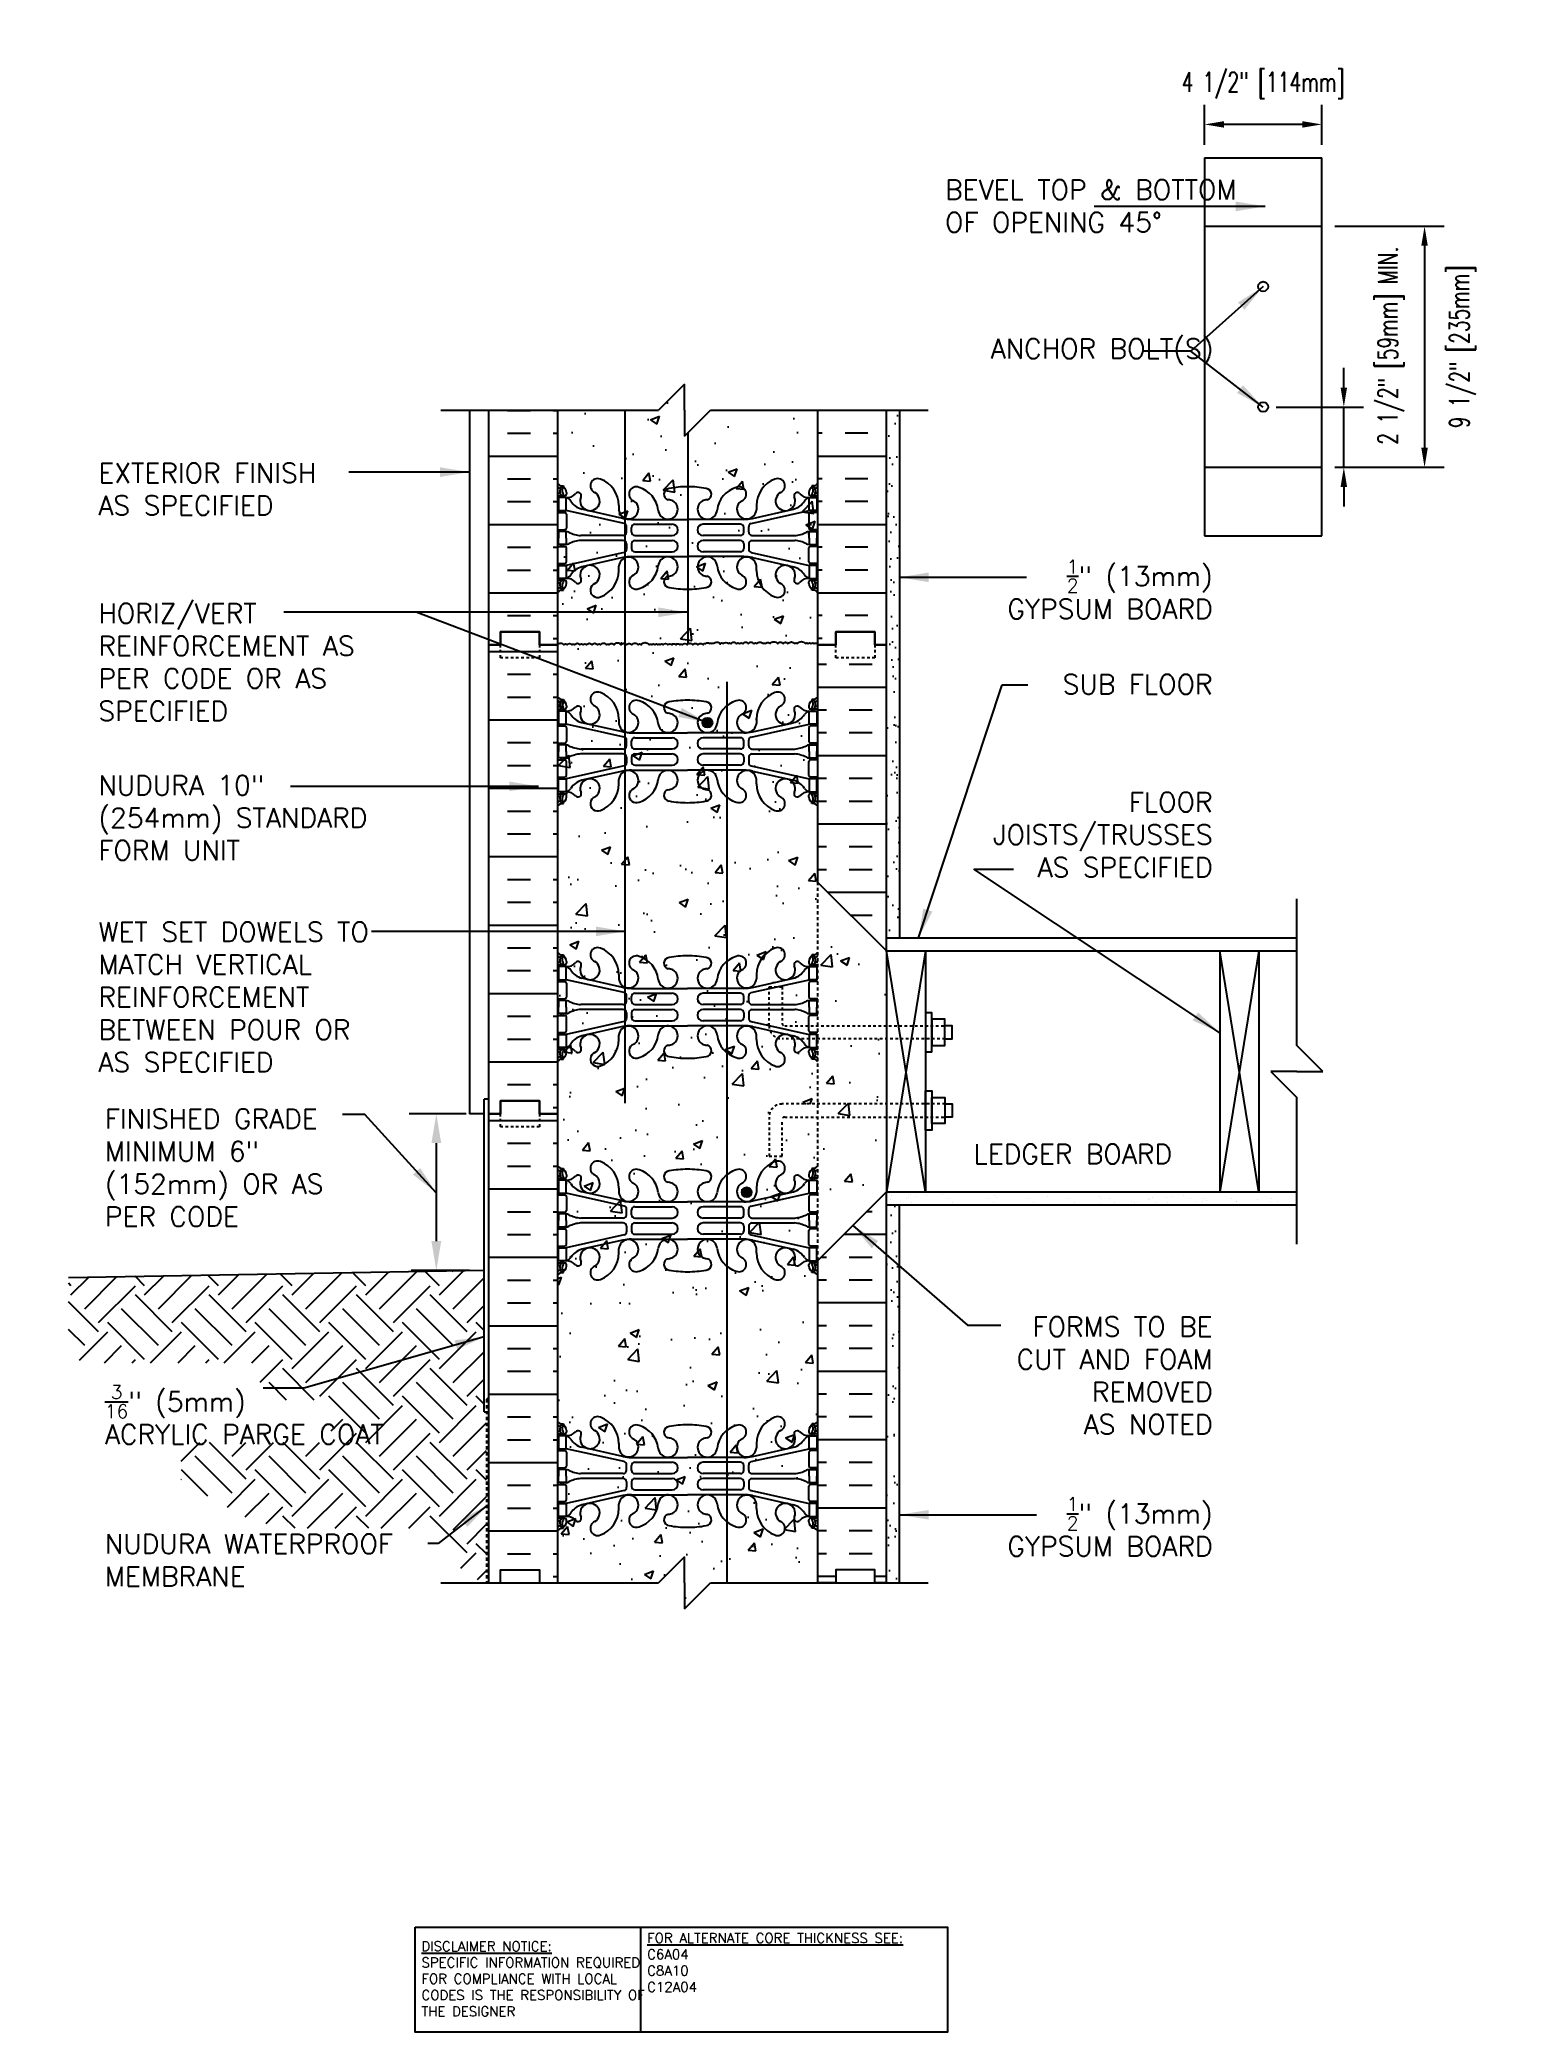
# Model space of a CAD drawing. Header units: inches. Extents: x 28.8 to 85.2, y -16 to 60.5.
import ezdxf
from ezdxf.enums import TextEntityAlignment as Align

# ---------------------------------------------------------------- set-up
doc = ezdxf.new("R2010")
doc.units = ezdxf.units.IN
doc.header["$LTSCALE"] = 0.5
doc.header["$MEASUREMENT"] = 0
doc.linetypes.add('DASHED2', pattern=[0.375, 0.25, -0.125])
doc.linetypes.add('HIDDEN2', pattern=[0.1875, 0.125, -0.0625])
for name, color, linetype in [('HATCH', 12, 'Continuous'), ('LINE15', 9, 'Continuous'), ('LINE18', 9, 'Continuous'), ('line25', 2, 'Continuous'), ('LINE3', 3, 'Continuous'), ('LINE50', 5, 'Continuous'), ('LINE9', 9, 'Continuous'), ('TEXT', 4, 'Continuous'), ('Web_Edge', 9, 'Continuous')]:
    doc.layers.add(name, color=color, linetype=linetype)
doc.styles.add('DIM', font='romans.shx', dxfattribs={"width": 0.7})
doc.styles.add('ROMANS', font='romans.shx', dxfattribs={"height": 1.125})
doc.styles.get("Standard").update_dxf_attribs({"font": 'romans.shx', "height": 1.125})
doc.dimstyles.new('ext_12', dxfattribs={"dimscale": 12, "dimtxt": 0.09375, "dimasz": 0.09375, "dimexe": 0.09375, "dimexo": 0.0625, "dimgap": 0.0625, "dimtad": 1, "dimdec": 1, "dimzin": 3, "dimdsep": 46, "dimlunit": 4, "dimtxsty": 'DIM', "dimcen": 0.09, "dimdle": 0.09375, "dimclrt": 4, "dimadec": 0, "dimazin": 0, "dimtfac": 1, "dimtdec": 1, "dimtmove": 2, "dimatfit": 3, "dimfxl": 0, "dimfrac": 2, "dimtolj": 1, "dimtzin": 0, "dimarcsym": 0})
doc.dimstyles.new('ext_8', dxfattribs={"dimscale": 8, "dimtxt": 0.09375, "dimasz": 0.09375, "dimexe": 0.09375, "dimexo": 0.0625, "dimgap": 0.0625, "dimtad": 1, "dimdec": 1, "dimzin": 3, "dimdsep": 46, "dimlunit": 4, "dimtxsty": 'DIM', "dimcen": 0.09, "dimdle": 0.09375, "dimclrt": 4, "dimadec": 0, "dimazin": 0, "dimtfac": 1, "dimtdec": 1, "dimtmove": 2, "dimatfit": 3, "dimfxl": 0, "dimfrac": 2, "dimtolj": 1, "dimtzin": 0, "dimarcsym": 0})
pattern_1 = [(37.5, (38.8746, -11.62064), (-0.031497, 0.963412), [0, -0.76, 0, -0.85, 0, -0.8125]), (7.5, (38.8746, -11.6206), (0.884888, 1.411073), [0, -0.41, 0, -0.685, 0, -0.2625]), (327.5, (38.2596, -11.62064), (1.557071, 0.00283), [0, -0.25, 0, -0.9, 0, -1.175]), (317.5, (38.2596, -11.6206), (1.503063, 0.438838), [0, -0.125, 0, -0.59, 0, -0.675])]

msp = doc.modelspace()

# ---------------------------------------------------------------- texts
at = {"layer": 'TEXT', "style": 'ROMANS'}
msp.add_text(' LEDGER BOARD', height=0.75, dxfattribs=at).set_placement((64.134, 17.708), align=Align.MIDDLE_LEFT)
at = {"layer": 'TEXT', "char_height": 0.75, "style": 'ROMANS'}
for s, insert, width, attachment_point in [('BEVEL TOP & BOTTOM \\POF OPENING 45%%D', (63.554, 54.091), 10.7094, 4), ('ANCHOR BOLT(S)', (65.302, 48.49), 8.21011, 4), ('EXTERIOR FINISH\\PAS SPECIFIED', (31.06, 43.223), 11.74859, 4), ('\\A1;{\\H0.7x;\\S1/2;}" (13mm) GYPSUM BOARD', (73.819, 39.384), 9.49691, 6), ('HORIZ/VERT REINFORCEMENT AS PER CODE OR AS SPECIFIED', (31.06, 36.585), 11.74859, 4), ('\\A1;{\\H1x;SUB FLOOR}', (73.819, 35.735), 11.43486, 6), ('NUDURA 10" (254mm) STANDARD FORM UNIT', (31.06, 30.611), 11.74859, 4), ('\\A1;FLOOR JOISTS/TRUSSES \\PAS SPECIFIED', (73.819, 29.963), 11.43486, 6), ('WET SET DOWELS TO MATCH VERTICAL REINFORCEMENT BETWEEN POUR OR AS SPECIFIED', (31.06, 23.734), 11.74859, 4), ('FINISHED GRADE MINIMUM 6" (152mm) OR AS PER CODE', (31.31, 17.186), 10.75183, 4), ('FORMS TO BE \\PCUT AND FOAM REMOVED \\PAS NOTED', (73.819, 9.208), 11.43486, 6), ('\\A1;{\\H0.7x;\\S3/16;}" (5mm) \\PACRYLIC PARGE COAT', (31.31, 7.705), 11.74859, 4), ('\\A1;{\\H0.7x;\\S1/2;}" (13mm) GYPSUM BOARD', (73.819, 3.407), 9.40744, 6), ('\\A1;NUDURA WATERPROOF MEMBRANE', (31.31, 2.123), 12.78313, 4)]:
    msp.add_mtext(s, dxfattribs=dict(at, insert=insert, width=width, attachment_point=attachment_point))
at = {"layer": 'TEXT', "char_height": 0.375, "attachment_point": 4}
for s, insert, width in [('{\\LFOR ALTERNATE CORE THICKNESS SEE:\\P}C6A04\\PC8A10\\PC12A04', (52.121, -13.316), 15.5553), ('{\\LDISCLAIMER NOTICE:}\\PSPECIFIC INFORMATION REQUIRED FOR COMPLIANCE WITH LOCAL CODES IS THE RESPONSIBILITY OF THE DESIGNER', (43.46, -13.943), 9.3349)]:
    msp.add_mtext(s, dxfattribs=dict(at, insert=insert, width=width))

# ---------------------------------------------------------------- blocks, each defined once
blk = doc.blocks.new('*D1')
at = {"layer": 'Defpoints', "color": 0}
for p in [(75.762, 46.376), (78.857, 46.376), (78.012, 44.063)]:
    blk.add_point(p, dxfattribs=at)
at = {"layer": 'TEXT', "color": 0, "lineweight": -2}
for p, q in [((78.857, 47.126), (78.857, 47.876)), ((76.262, 46.376), (79.607, 46.376)), ((78.857, 44.063), (78.857, 46.376)), ((78.512, 44.063), (79.607, 44.063)), ((78.857, 43.313), (78.857, 42.563))]:
    blk.add_line(p, q, dxfattribs=at)
at = {"layer": 'TEXT', "color": 0}
for points in [[(78.732, 47.126), (78.982, 47.126), (78.857, 46.376)], [(78.732, 43.313), (78.982, 43.313), (78.857, 44.063)]]:
    blk.add_solid(points, dxfattribs=at)
at = {"layer": 'TEXT', "color": 4, "insert": (80.671, 48.733), "char_height": 0.75, "attachment_point": 5, "rotation": 90, "style": 'DIM'}
blk.add_mtext('\\A1;2 1/2" [59mm] MIN.', dxfattribs=at)
blk = doc.blocks.new('*D2')
at = {"layer": 'Defpoints', "color": 0}
for p in [(78.012, 53.313), (78.012, 44.063), (81.956, 44.063)]:
    blk.add_point(p, dxfattribs=at)
at = {"layer": 'TEXT', "color": 0, "lineweight": -2}
for p, q in [((78.512, 53.313), (82.706, 53.313)), ((81.956, 52.563), (81.956, 44.813)), ((78.512, 44.063), (82.706, 44.063))]:
    blk.add_line(p, q, dxfattribs=at)
at = {"layer": 'TEXT', "color": 0}
for points in [[(81.831, 52.563), (82.081, 52.563), (81.956, 53.313)], [(81.831, 44.813), (82.081, 44.813), (81.956, 44.063)]]:
    blk.add_solid(points, dxfattribs=at)
at = {"layer": 'TEXT', "color": 4, "insert": (83.419, 48.688), "char_height": 0.75, "attachment_point": 5, "rotation": 90, "style": 'DIM'}
blk.add_mtext('\\A1;9 1/2" [235mm]', dxfattribs=at)
blk = doc.blocks.new('*D3')
at = {"layer": 'Defpoints', "color": 0}
for p in [(73.512, 57.223), (73.512, 55.938), (78.012, 55.938)]:
    blk.add_point(p, dxfattribs=at)
at = {"layer": 'TEXT', "color": 0, "lineweight": -2}
for p, q in [((73.512, 56.438), (73.512, 57.973)), ((78.012, 56.438), (78.012, 57.973)), ((77.262, 57.223), (74.262, 57.223))]:
    blk.add_line(p, q, dxfattribs=at)
at = {"layer": 'TEXT', "color": 0}
for points in [[(74.262, 57.348), (74.262, 57.098), (73.512, 57.223)], [(77.262, 57.348), (77.262, 57.098), (78.012, 57.223)]]:
    blk.add_solid(points, dxfattribs=at)
at = {"layer": 'TEXT', "color": 4, "insert": (75.762, 58.723), "char_height": 0.75, "attachment_point": 5, "style": 'DIM'}
blk.add_mtext('\\A1;4 1/2" [114mm]', dxfattribs=at)
blk = doc.blocks.new('10 web')
at = {"layer": 'Web_Edge'}
for p, q in [((-4.854, 6.903), (-4.764, 6.903)), ((-4.764, 6.903), (-4.764, 6.861)), ((4.854, 6.903), (4.764, 6.903)), ((4.764, 6.903), (4.764, 6.861)), ((-5, 6.624), (-4.922, 6.624)), ((-5, 6.524), (-4.717, 6.524)), ((-4.854, 6.524), (-4.854, 6.454)), ((-4.764, 6.524), (-4.764, 6.454)), ((-4.654, 6.654), (-4.654, 6.586)), ((-4.102, 6.458), (-4.09, 6.479)), ((-2.64, 6.147), (-2.641, 5.983)), ((2.64, 6.147), (2.641, 5.983)), ((4.102, 6.458), (4.09, 6.479)), ((4.654, 6.654), (4.654, 6.586)), ((5, 6.524), (4.716, 6.524)), ((4.764, 6.524), (4.764, 6.454)), ((4.854, 6.524), (4.854, 6.454)), ((5, 6.624), (4.922, 6.624)), ((-5, 5.884), (-4.717, 5.884)), ((-4.854, 5.954), (-4.854, 5.884)), ((-4.764, 5.954), (-4.764, 5.884)), ((-2.441, 5.457), (-4.659, 5.954)), ((-4.654, 5.821), (-4.654, 5.286)), ((-2.485, 5.655), (-4.066, 6.008)), ((-2.158, 5.619), (0, 5.619)), ((-2.031, 5.433), (-0.592, 5.433)), ((2.158, 5.619), (0, 5.619)), ((2.031, 5.433), (0.592, 5.433)), ((2.441, 5.457), (4.659, 5.954)), ((2.485, 5.655), (4.066, 6.008)), ((4.654, 5.821), (4.654, 5.286)), ((5, 5.884), (4.716, 5.884)), ((4.764, 5.954), (4.764, 5.884)), ((4.854, 5.954), (4.854, 5.884)), ((-5, 5.224), (-4.717, 5.224)), ((-4.854, 5.224), (-4.854, 5.154)), ((-4.854, 4.584), (-4.854, 4.654)), ((-4.764, 5.224), (-4.764, 5.154)), ((-4.764, 4.584), (-4.764, 4.654)), ((-2.469, 4.998), (-4.106, 4.998)), ((-2.469, 4.81), (-4.106, 4.81)), ((-2.344, 5.123), (-2.344, 5.335)), ((-2.344, 4.685), (-2.344, 4.472)), ((-2.156, 5.124), (-2.156, 5.308)), ((-2.156, 4.684), (-2.156, 4.5)), ((-2.031, 4.999), (-0.592, 4.999)), ((-2.031, 4.809), (-0.592, 4.809)), ((2.031, 4.999), (0.592, 4.999)), ((2.031, 4.809), (0.592, 4.809)), ((2.156, 5.124), (2.156, 5.308)), ((2.156, 4.684), (2.156, 4.5)), ((2.344, 5.123), (2.344, 5.335)), ((2.344, 4.685), (2.344, 4.472)), ((2.469, 4.998), (4.106, 4.998)), ((2.469, 4.81), (4.106, 4.81)), ((5, 5.224), (4.716, 5.224)), ((4.764, 5.224), (4.764, 5.154)), ((4.764, 4.584), (4.764, 4.654)), ((4.854, 5.224), (4.854, 5.154)), ((4.854, 4.584), (4.854, 4.654)), ((-5, 4.584), (-4.717, 4.584)), ((-5, 3.924), (-4.717, 3.924)), ((-4.854, 3.854), (-4.854, 3.924)), ((-4.764, 3.854), (-4.764, 3.924)), ((-2.441, 4.35), (-4.659, 3.854)), ((-4.654, 3.986), (-4.654, 4.521)), ((-2.485, 4.152), (-4.066, 3.799)), ((-2.64, 3.66), (-2.641, 3.825)), ((-2.158, 4.188), (0, 4.188)), ((-2.031, 4.375), (-0.592, 4.375)), ((2.158, 4.188), (0, 4.188)), ((2.031, 4.375), (0.592, 4.375)), ((2.441, 4.35), (4.659, 3.854)), ((2.485, 4.152), (4.066, 3.799)), ((2.64, 3.66), (2.641, 3.825)), ((4.654, 3.986), (4.654, 4.521)), ((5, 4.584), (4.716, 4.584)), ((5, 3.924), (4.716, 3.924)), ((4.764, 3.854), (4.764, 3.924)), ((4.854, 3.854), (4.854, 3.924)), ((-5, 3.284), (-4.717, 3.284)), ((-5, 3.184), (-4.922, 3.184)), ((-4.854, 3.284), (-4.854, 3.354)), ((-4.764, 3.284), (-4.764, 3.354)), ((-4.654, 3.154), (-4.654, 3.221)), ((-4.102, 3.35), (-4.09, 3.328)), ((4.102, 3.35), (4.09, 3.328)), ((4.654, 3.154), (4.654, 3.221)), ((5, 3.284), (4.716, 3.284)), ((4.764, 3.284), (4.764, 3.354)), ((4.854, 3.284), (4.854, 3.354)), ((5, 3.184), (4.922, 3.184)), ((-4.854, 2.905), (-4.764, 2.905)), ((-4.764, 2.905), (-4.764, 2.947)), ((4.764, 2.905), (4.764, 2.947)), ((4.854, 2.905), (4.764, 2.905)), ((-4.854, -2.905), (-4.764, -2.905)), ((-4.764, -2.905), (-4.764, -2.947)), ((4.854, -2.905), (4.764, -2.905)), ((4.764, -2.905), (4.764, -2.947)), ((-5, -3.184), (-4.922, -3.184)), ((-5, -3.284), (-4.717, -3.284)), ((-4.854, -3.284), (-4.854, -3.354)), ((-4.764, -3.284), (-4.764, -3.354)), ((-4.654, -3.154), (-4.654, -3.221)), ((-4.102, -3.35), (-4.09, -3.328)), ((-2.485, -4.152), (-4.066, -3.799)), ((-2.64, -3.66), (-2.641, -3.825)), ((2.485, -4.152), (4.066, -3.799)), ((2.64, -3.66), (2.641, -3.825)), ((4.102, -3.35), (4.09, -3.328)), ((4.654, -3.154), (4.654, -3.221)), ((5, -3.284), (4.716, -3.284)), ((4.764, -3.284), (4.764, -3.354)), ((4.854, -3.284), (4.854, -3.354)), ((5, -3.184), (4.922, -3.184)), ((-5, -3.924), (-4.717, -3.924)), ((-5, -4.584), (-4.717, -4.584)), ((-4.854, -3.854), (-4.854, -3.924)), ((-4.854, -4.584), (-4.854, -4.654)), ((-4.764, -3.854), (-4.764, -3.924)), ((-4.764, -4.584), (-4.764, -4.654)), ((-2.441, -4.35), (-4.659, -3.854)), ((-4.654, -3.986), (-4.654, -4.521)), ((-2.344, -4.685), (-2.344, -4.472)), ((-2.158, -4.188), (0, -4.188)), ((-2.156, -4.684), (-2.156, -4.5)), ((-2.031, -4.375), (-0.592, -4.375)), ((2.158, -4.188), (0, -4.188)), ((2.031, -4.375), (0.592, -4.375)), ((2.156, -4.684), (2.156, -4.5)), ((2.344, -4.685), (2.344, -4.472)), ((2.441, -4.35), (4.659, -3.854)), ((4.654, -3.986), (4.654, -4.521)), ((5, -3.924), (4.716, -3.924)), ((5, -4.584), (4.716, -4.584)), ((4.764, -3.854), (4.764, -3.924)), ((4.764, -4.584), (4.764, -4.654)), ((4.854, -3.854), (4.854, -3.924)), ((4.854, -4.584), (4.854, -4.654)), ((-5, -5.224), (-4.717, -5.224)), ((-4.854, -5.224), (-4.854, -5.154)), ((-4.764, -5.224), (-4.764, -5.154)), ((-4.654, -5.821), (-4.654, -5.286)), ((-2.469, -4.81), (-4.106, -4.81)), ((-2.469, -4.998), (-4.106, -4.998)), ((-2.344, -5.123), (-2.344, -5.335)), ((-2.156, -5.124), (-2.156, -5.308)), ((-2.031, -4.809), (-0.592, -4.809)), ((-2.031, -4.999), (-0.592, -4.999)), ((2.031, -4.809), (0.592, -4.809)), ((2.031, -4.999), (0.592, -4.999)), ((2.156, -5.124), (2.156, -5.308)), ((2.344, -5.123), (2.344, -5.335)), ((2.469, -4.81), (4.106, -4.81)), ((2.469, -4.998), (4.106, -4.998)), ((4.654, -5.821), (4.654, -5.286)), ((5, -5.224), (4.716, -5.224)), ((4.764, -5.224), (4.764, -5.154)), ((4.854, -5.224), (4.854, -5.154)), ((-5, -5.884), (-4.717, -5.884)), ((-4.854, -5.954), (-4.854, -5.884)), ((-4.764, -5.954), (-4.764, -5.884)), ((-2.441, -5.457), (-4.659, -5.954)), ((-2.485, -5.655), (-4.066, -6.008)), ((-2.64, -6.147), (-2.641, -5.983)), ((-2.158, -5.619), (0, -5.619)), ((-2.031, -5.433), (-0.592, -5.433)), ((2.158, -5.619), (0, -5.619)), ((2.031, -5.433), (0.592, -5.433)), ((2.441, -5.457), (4.659, -5.954)), ((2.485, -5.655), (4.066, -6.008)), ((2.64, -6.147), (2.641, -5.983)), ((5, -5.884), (4.716, -5.884)), ((4.764, -5.954), (4.764, -5.884)), ((4.854, -5.954), (4.854, -5.884)), ((-5, -6.524), (-4.717, -6.524)), ((-5, -6.624), (-4.922, -6.624)), ((-4.854, -6.524), (-4.854, -6.454)), ((-4.764, -6.524), (-4.764, -6.454)), ((-4.764, -6.903), (-4.764, -6.861)), ((-4.654, -6.654), (-4.654, -6.586)), ((-4.102, -6.458), (-4.09, -6.479)), ((4.102, -6.458), (4.09, -6.479)), ((4.654, -6.654), (4.654, -6.586)), ((5, -6.524), (4.716, -6.524)), ((4.764, -6.524), (4.764, -6.454)), ((4.764, -6.903), (4.764, -6.861)), ((4.854, -6.524), (4.854, -6.454)), ((5, -6.624), (4.922, -6.624)), ((-4.854, -6.903), (-4.764, -6.903)), ((4.854, -6.903), (4.764, -6.903))]:
    blk.add_line(p, q, dxfattribs=at)
for points in [[(-4.959, 5.954), (-4.659, 5.954), (-4.659, 6.454), (-4.959, 6.454)], [(4.959, 5.954), (4.659, 5.954), (4.659, 6.454), (4.959, 6.454)], [(-4.959, 3.854), (-4.659, 3.854), (-4.659, 3.354), (-4.959, 3.354)], [(4.959, 3.854), (4.659, 3.854), (4.659, 3.354), (4.959, 3.354)], [(-4.959, -3.854), (-4.659, -3.854), (-4.659, -3.354), (-4.959, -3.354)], [(4.959, -3.854), (4.659, -3.854), (4.659, -3.354), (4.959, -3.354)], [(-4.959, -5.954), (-4.659, -5.954), (-4.659, -6.454), (-4.959, -6.454)], [(4.959, -5.954), (4.659, -5.954), (4.659, -6.454), (4.959, -6.454)]]:
    blk.add_lwpolyline(points, close=True, dxfattribs=at)
for points in [[(-4.659, 4.904), (-4.659, 5.154), (-4.959, 5.154), (-4.959, 4.904)], [(-4.659, 4.904), (-4.659, 4.654), (-4.959, 4.654), (-4.959, 4.904)], [(4.659, 4.904), (4.659, 5.154), (4.959, 5.154), (4.959, 4.904)], [(4.659, 4.904), (4.659, 4.654), (4.959, 4.654), (4.959, 4.904)], [(-4.659, -4.904), (-4.659, -4.654), (-4.959, -4.654), (-4.959, -4.904)], [(-4.659, -4.904), (-4.659, -5.154), (-4.959, -5.154), (-4.959, -4.904)], [(4.659, -4.904), (4.659, -4.654), (4.959, -4.654), (4.959, -4.904)], [(4.659, -4.904), (4.659, -5.154), (4.959, -5.154), (4.959, -4.904)]]:
    blk.add_lwpolyline(points, dxfattribs=at)
for centre, radius, start, end in [((-4.654, 7.361), 0.5, 226.21219, 250.52878), ((-4.818, 6.839), 0.045, 321.448, 139.1879), ((-4.904, 6.654), 0.25, 0, 70.52878), ((-3.456, 6.908), 0.277, 67.31998, 247.31998), ((-3.732, 6.141), 1.092, 0.33317, 69.48254), ((3.732, 6.141), 1.092, 110.51746, 179.66683), ((3.456, 6.908), 0.277, 292.68002, 112.68002), ((4.904, 6.654), 0.25, 109.47122, 180), ((4.818, 6.839), 0.045, 40.8121, 218.552), ((4.654, 7.361), 0.5, 289.47122, 313.78911), ((-4.654, 7.361), 0.6, 234.78322, 245.07477), ((-4.922, 6.643), 0.0196, 269.40316, 15.4901), ((-4.66, 6.708), 0.25, 140.11451, 222.46087), ((-4.916, 6.798), 0.021, 343.464, 63.99573), ((-4.812, 6.57), 0.045, 222.46087, 42.46087), ((-4.66, 6.708), 0.16, 140.00008, 222.46087), ((-4.717, 6.586), 0.0625, 270, 0), ((-4.634, 6.894), 0.441, 266.7976, 318.98732), ((-4.781, 6.111), 0.364, 34.97751, 70.33874), ((-3.858, 6.722), 0.743, 212.79192, 253.81071), ((-4.207, 6.523), 0.125, 339.62427, 138.98732), ((-3.75, 6.327), 0.375, 159.62427, 60.06847), ((-2.267, 6.01), 0.375, 184.24484, 60.06847), ((-1.973, 6.591), 0.277, 67.31998, 247.31998), ((-2.157, 5.854), 1.034, 6.66686, 73.66351), ((-0.756, 6.002), 0.375, 184.24484, 60.06847), ((-0.694, 6.586), 0.22, 95.18347, 255.7396), ((-0.863, 5.546), 0.834, 69.37291, 82.1063), ((-0.017, 3.092), 3.777, 89.73938, 100.62755), ((0.017, 3.092), 3.777, 79.37245, 90.26062), ((0.756, 6.002), 0.375, 119.93153, 355.75516), ((0.863, 5.546), 0.834, 97.8937, 110.62709), ((0.694, 6.586), 0.22, 284.2604, 84.81653), ((2.157, 5.854), 1.034, 106.33649, 173.33314), ((1.973, 6.591), 0.277, 292.68002, 112.68002), ((2.267, 6.01), 0.375, 119.93153, 355.75516), ((3.75, 6.327), 0.375, 119.93153, 20.37573), ((3.858, 6.722), 0.743, 286.18929, 327.20808), ((4.207, 6.523), 0.125, 41.01268, 200.37573), ((4.634, 6.894), 0.441, 221.01268, 273.2024), ((4.781, 6.111), 0.364, 109.66126, 145.02249), ((4.716, 6.586), 0.0625, 180, 270), ((4.812, 6.57), 0.045, 137.53913, 317.53913), ((4.66, 6.708), 0.16, 317.53913, 39.99992), ((4.66, 6.708), 0.25, 317.53913, 39.88549), ((4.916, 6.798), 0.021, 116.00427, 196.536), ((4.922, 6.643), 0.0196, 164.5099, 270.59684), ((4.654, 7.361), 0.6, 294.92523, 305.21678), ((-4.717, 5.821), 0.0625, 0, 90), ((-2.158, 7.119), 1.5, 257.41348, 270), ((-2.469, 5.335), 0.125, 0, 77.37673), ((-2.031, 5.308), 0.125, 90, 180), ((-0.592, 5.216), 0.217, 270, 90), ((0.592, 5.216), 0.217, 90, 270), ((2.031, 5.308), 0.125, 0, 90), ((2.158, 7.119), 1.5, 270, 282.58652), ((2.469, 5.335), 0.125, 102.62327, 180), ((4.716, 5.821), 0.0625, 90, 180), ((-4.717, 5.286), 0.0625, 270, 0), ((-4.663, 4.935), 0.219, 60.49375, 88.91995), ((-4.663, 4.873), 0.219, 271.08005, 299.50625), ((-4.018, 6.165), 1.17, 242.63655, 265.65045), ((-4.018, 3.643), 1.17, 94.34955, 117.36345), ((-2.469, 5.123), 0.125, 270, 0), ((-2.469, 4.685), 0.125, 0, 90), ((-2.031, 5.124), 0.125, 180, 270), ((-2.031, 4.684), 0.125, 90, 180), ((-0.592, 4.592), 0.217, 270, 90), ((0.592, 4.592), 0.217, 90, 270), ((2.031, 5.124), 0.125, 270, 360), ((2.031, 4.684), 0.125, 0, 90), ((2.469, 5.123), 0.125, 180, 270), ((2.469, 4.685), 0.125, 90, 180), ((4.018, 6.165), 1.17, 274.34955, 297.36345), ((4.018, 3.643), 1.17, 62.63655, 85.65045), ((4.663, 4.935), 0.219, 91.08005, 119.50625), ((4.663, 4.873), 0.219, 240.49375, 268.91995), ((4.716, 5.286), 0.0625, 180, 270), ((-4.717, 4.521), 0.0625, 0, 90), ((-4.717, 3.986), 0.0625, 270, 0), ((-3.75, 3.48), 0.375, 299.93153, 200.37573), ((-2.267, 3.797), 0.375, 299.93153, 175.75516), ((-2.158, 2.688), 1.5, 90, 102.58652), ((-2.469, 4.472), 0.125, 282.62327, 0), ((-2.031, 4.5), 0.125, 180, 270), ((-2.157, 3.954), 1.034, 286.33649, 353.33314), ((-0.756, 3.806), 0.375, 299.93153, 175.75516), ((0.756, 3.806), 0.375, 4.24484, 240.06847), ((2.157, 3.954), 1.034, 186.66686, 253.66351), ((2.267, 3.797), 0.375, 4.24484, 240.06847), ((2.031, 4.5), 0.125, 270, 0), ((2.158, 2.688), 1.5, 77.41348, 90), ((2.469, 4.472), 0.125, 180, 257.37673), ((3.75, 3.48), 0.375, 339.62427, 240.06847), ((4.716, 4.521), 0.0625, 90, 180), ((4.716, 3.986), 0.0625, 180, 270), ((-4.922, 3.164), 0.0196, 344.5099, 90.59684), ((-4.66, 3.099), 0.25, 137.53913, 219.88549), ((-4.812, 3.238), 0.045, 317.53913, 137.53913), ((-4.904, 3.154), 0.25, 289.47122, 360), ((-4.66, 3.099), 0.16, 137.53913, 219.99992), ((-4.717, 3.221), 0.0625, 360, 90), ((-4.781, 3.696), 0.364, 289.66126, 325.02249), ((-4.634, 2.913), 0.441, 41.01268, 93.2024), ((-3.858, 3.085), 0.743, 106.18929, 147.20808), ((-4.207, 3.285), 0.125, 221.01268, 20.37573), ((-3.456, 2.9), 0.277, 112.68002, 292.68002), ((-3.732, 3.667), 1.092, 290.51746, 359.66683), ((-1.973, 3.217), 0.277, 112.68002, 292.68002), ((-0.694, 3.222), 0.22, 104.2604, 264.81653), ((-0.863, 4.262), 0.834, 277.8937, 290.62709), ((0.863, 4.262), 0.834, 249.37291, 262.1063), ((0.694, 3.222), 0.22, 275.18347, 75.7396), ((1.973, 3.217), 0.277, 247.31998, 67.31998), ((3.732, 3.667), 1.092, 180.33317, 249.48254), ((3.456, 2.9), 0.277, 247.31998, 67.31998), ((3.858, 3.085), 0.743, 32.79192, 73.81071), ((4.207, 3.285), 0.125, 159.62427, 318.98732), ((4.634, 2.913), 0.441, 86.7976, 138.98732), ((4.781, 3.696), 0.364, 214.97751, 250.33874), ((4.716, 3.221), 0.0625, 90, 180), ((4.904, 3.154), 0.25, 180, 250.52878), ((4.812, 3.238), 0.045, 42.46087, 222.46087), ((4.66, 3.099), 0.16, 320.00008, 42.46087), ((4.66, 3.099), 0.25, 320.11451, 42.46087), ((4.922, 3.164), 0.0196, 89.40316, 195.4901), ((-4.654, 2.447), 0.6, 114.92523, 125.21582), ((-4.654, 2.447), 0.5, 109.47122, 133.78781), ((-4.916, 3.01), 0.021, 296.00427, 16.536), ((-4.818, 2.968), 0.045, 220.8121, 38.552), ((-0.017, 6.716), 3.777, 259.37245, 270.26062), ((0.017, 6.716), 3.777, 269.73938, 280.62755), ((4.818, 2.968), 0.045, 141.448, 319.1879), ((4.654, 2.447), 0.5, 46.21089, 70.52878), ((4.916, 3.01), 0.021, 163.464, 243.99573), ((4.654, 2.447), 0.6, 54.78322, 65.07477), ((-4.654, -2.447), 0.5, 226.21219, 250.52878), ((-4.654, -2.447), 0.6, 234.78418, 245.07477), ((-4.66, -3.099), 0.25, 140.11451, 222.46087), ((-4.916, -3.01), 0.021, 343.464, 63.99573), ((-4.818, -2.968), 0.045, 321.448, 139.1879), ((-4.904, -3.154), 0.25, 0, 70.52878), ((-4.66, -3.099), 0.16, 140.00008, 222.46087), ((-3.456, -2.9), 0.277, 67.31998, 247.31998), ((-3.732, -3.667), 1.092, 0.33317, 69.48254), ((-1.973, -3.217), 0.277, 67.31998, 247.31998), ((-2.157, -3.954), 1.034, 6.66686, 73.66351), ((-0.694, -3.222), 0.22, 95.18347, 255.7396), ((-0.017, -6.716), 3.777, 89.73938, 100.62755), ((0.017, -6.716), 3.777, 79.37245, 90.26062), ((0.694, -3.222), 0.22, 284.2604, 84.81653), ((2.157, -3.954), 1.034, 106.33649, 173.33314), ((1.973, -3.217), 0.277, 292.68002, 112.68002), ((3.732, -3.667), 1.092, 110.51746, 179.66683), ((3.456, -2.9), 0.277, 292.68002, 112.68002), ((4.904, -3.154), 0.25, 109.47122, 180), ((4.818, -2.968), 0.045, 40.8121, 218.552), ((4.66, -3.099), 0.16, 317.53913, 39.99992), ((4.654, -2.447), 0.5, 289.47122, 313.78911), ((4.66, -3.099), 0.25, 317.53913, 39.88549), ((4.916, -3.01), 0.021, 116.00427, 196.536), ((4.654, -2.447), 0.6, 294.92523, 305.21678), ((-4.922, -3.164), 0.0196, 269.40316, 15.4901), ((-4.812, -3.238), 0.045, 222.46087, 42.46087), ((-4.717, -3.221), 0.0625, 270, 0), ((-4.634, -2.913), 0.441, 266.7976, 318.98732), ((-4.781, -3.696), 0.364, 34.97751, 70.33874), ((-3.858, -3.085), 0.743, 212.79192, 253.81071), ((-4.207, -3.285), 0.125, 339.62427, 138.98732), ((-3.75, -3.48), 0.375, 159.62427, 60.06847), ((-2.267, -3.797), 0.375, 184.24484, 60.06847), ((-0.756, -3.806), 0.375, 184.24484, 60.06847), ((-0.863, -4.262), 0.834, 69.37291, 82.1063), ((0.756, -3.806), 0.375, 119.93153, 355.75516), ((0.863, -4.262), 0.834, 97.8937, 110.62709), ((2.267, -3.797), 0.375, 119.93153, 355.75516), ((3.75, -3.48), 0.375, 119.93153, 20.37573), ((3.858, -3.085), 0.743, 286.18929, 327.20808), ((4.207, -3.285), 0.125, 41.01268, 200.37573), ((4.634, -2.913), 0.441, 221.01268, 273.2024), ((4.781, -3.696), 0.364, 109.66126, 145.02249), ((4.716, -3.221), 0.0625, 180, 270), ((4.812, -3.238), 0.045, 137.53913, 317.53913), ((4.922, -3.164), 0.0196, 164.5099, 270.59684), ((-4.717, -3.986), 0.0625, 0, 90), ((-4.717, -4.521), 0.0625, 270, 0), ((-2.158, -2.688), 1.5, 257.41348, 270), ((-2.469, -4.472), 0.125, 0, 77.37673), ((-2.031, -4.5), 0.125, 90, 180), ((-0.592, -4.592), 0.217, 270, 90), ((0.592, -4.592), 0.217, 90, 270), ((2.031, -4.5), 0.125, 0, 90), ((2.158, -2.688), 1.5, 270, 282.58652), ((2.469, -4.472), 0.125, 102.62327, 180), ((4.716, -3.986), 0.0625, 90, 180), ((4.716, -4.521), 0.0625, 180, 270), ((-4.717, -5.286), 0.0625, 0, 90), ((-4.663, -4.873), 0.219, 60.49375, 88.91995), ((-4.663, -4.935), 0.219, 271.08005, 299.50625), ((-4.018, -3.643), 1.17, 242.63655, 265.65045), ((-4.018, -6.165), 1.17, 94.34955, 117.36345), ((-2.469, -4.685), 0.125, 270, 0), ((-2.469, -5.123), 0.125, 0, 90), ((-2.469, -5.335), 0.125, 282.62327, 0), ((-2.031, -4.684), 0.125, 180, 270), ((-2.031, -5.124), 0.125, 90, 180), ((-2.031, -5.308), 0.125, 180, 270), ((-0.592, -5.216), 0.217, 270, 90), ((0.592, -5.216), 0.217, 90, 270), ((2.031, -4.684), 0.125, 270, 360), ((2.031, -5.124), 0.125, 0, 90), ((2.031, -5.308), 0.125, 270, 0), ((2.469, -4.685), 0.125, 180, 270), ((2.469, -5.123), 0.125, 90, 180), ((2.469, -5.335), 0.125, 180, 257.37673), ((4.018, -3.643), 1.17, 274.34955, 297.36345), ((4.018, -6.165), 1.17, 62.63655, 85.65045), ((4.663, -4.873), 0.219, 91.08005, 119.50625), ((4.663, -4.935), 0.219, 240.49375, 268.91995), ((4.716, -5.286), 0.0625, 90, 180), ((-4.717, -5.821), 0.0625, 270, 0), ((-3.858, -6.722), 0.743, 106.18929, 147.20808), ((-3.75, -6.327), 0.375, 299.93153, 200.37573), ((-2.267, -6.01), 0.375, 299.93153, 175.75516), ((-2.158, -7.119), 1.5, 90, 102.58652), ((-2.157, -5.854), 1.034, 286.33649, 353.33314), ((-0.756, -6.002), 0.375, 299.93153, 175.75516), ((0.756, -6.002), 0.375, 4.24484, 240.06847), ((2.157, -5.854), 1.034, 186.66686, 253.66351), ((2.267, -6.01), 0.375, 4.24484, 240.06847), ((2.158, -7.119), 1.5, 77.41348, 90), ((3.75, -6.327), 0.375, 339.62427, 240.06847), ((3.858, -6.722), 0.743, 32.79192, 73.81071), ((4.716, -5.821), 0.0625, 180, 270), ((-4.654, -7.361), 0.6, 114.92523, 125.21678), ((-4.922, -6.643), 0.0196, 344.5099, 90.59684), ((-4.66, -6.708), 0.25, 137.53913, 219.88549), ((-4.916, -6.798), 0.021, 296.00427, 16.536), ((-4.818, -6.839), 0.045, 220.8121, 38.552), ((-4.812, -6.57), 0.045, 317.53913, 137.53913), ((-4.904, -6.654), 0.25, 289.47122, 360), ((-4.66, -6.708), 0.16, 137.53913, 219.99992), ((-4.717, -6.586), 0.0625, 360, 90), ((-4.781, -6.111), 0.364, 289.66126, 325.02249), ((-4.634, -6.894), 0.441, 41.01268, 93.2024), ((-4.207, -6.523), 0.125, 221.01268, 20.37573), ((-3.456, -6.908), 0.277, 112.68002, 292.68002), ((-3.732, -6.141), 1.092, 290.51746, 359.66683), ((-1.973, -6.591), 0.277, 112.68002, 292.68002), ((-0.694, -6.586), 0.22, 104.2604, 264.81653), ((-0.863, -5.546), 0.834, 277.8937, 290.62709), ((-0.017, -3.092), 3.777, 259.37245, 270.26062), ((0.017, -3.092), 3.777, 269.73938, 280.62755), ((0.863, -5.546), 0.834, 249.37291, 262.1063), ((0.694, -6.586), 0.22, 275.18347, 75.7396), ((1.973, -6.591), 0.277, 247.31998, 67.31998), ((3.732, -6.141), 1.092, 180.33317, 249.48254), ((3.456, -6.908), 0.277, 247.31998, 67.31998), ((4.207, -6.523), 0.125, 159.62427, 318.98732), ((4.634, -6.894), 0.441, 86.7976, 138.98732), ((4.781, -6.111), 0.364, 214.97751, 250.33874), ((4.716, -6.586), 0.0625, 90, 180), ((4.904, -6.654), 0.25, 180, 250.52878), ((4.812, -6.57), 0.045, 42.46087, 222.46087), ((4.818, -6.839), 0.045, 141.448, 319.1879), ((4.66, -6.708), 0.16, 320.00008, 42.46087), ((4.66, -6.708), 0.25, 320.11451, 42.46087), ((4.916, -6.798), 0.021, 163.464, 243.99573), ((4.922, -6.643), 0.0196, 89.40316, 195.4901), ((4.654, -7.361), 0.6, 54.78322, 65.07477), ((-4.654, -7.361), 0.5, 109.47122, 133.78781), ((4.654, -7.361), 0.5, 46.21089, 70.52878)]:
    blk.add_arc(centre, radius, start, end, dxfattribs=at)
for points in [[(-2.156, 5.129), (-2.156, 5.303)], [(-2.156, 4.679), (-2.156, 4.505)], [(2.156, 5.129), (2.156, 5.303)], [(2.156, 4.679), (2.156, 4.505)], [(-2.156, -4.679), (-2.156, -4.505)], [(2.156, -4.679), (2.156, -4.505)], [(-2.156, -5.129), (-2.156, -5.303)], [(2.156, -5.129), (2.156, -5.303)]]:
    blk.add_open_spline(points, degree=1, dxfattribs=at)

# ---------------------------------------------------------------- dimensions: what is measured, and where the dimension line sits
at = {"layer": 'TEXT'}
dim = msp.add_linear_dim(base=(73.512, 57.223), p1=(78.012, 55.938), p2=(73.512, 55.938), dimstyle='ext_8', dxfattribs=at)
dim.commit()
dim.dimension.update_dxf_attribs({"geometry": '*D3', "text_midpoint": (75.762, 58.723), "dimtype": 160})
dim = msp.add_linear_dim(base=(81.955975924, 44.063147901), p1=(78.012216129, 53.313147901), p2=(78.012216129, 44.063147901), angle=90, dimstyle='ext_8', dxfattribs=at)
dim.commit()
dim.dimension.update_dxf_attribs({"geometry": '*D2', "text_midpoint": (83.41913672, 48.688147901), "dimtype": 160})
dim = msp.add_linear_dim(base=(78.857, 46.376), p1=(78.012, 44.063), p2=(75.762, 46.376), angle=90, text='<> MIN.', dimstyle='ext_8', dxfattribs=at)
dim.commit()
dim.dimension.update_dxf_attribs({"geometry": '*D1', "text_midpoint": (80.671, 48.733), "dimtype": 160})

# ---------------------------------------------------------------- hatches: boundary and pattern name
at = {"layer": 'HATCH'}
h = msp.add_hatch(dxfattribs=at)
h.set_pattern_fill('AR-CONC', color=256, scale=0.5, style=0)
h.paths.add_polyline_path([(54.892, 47.469), (54.901, 47.472), (54.908, 47.474), (54.9, 47.472)])
h.paths.add_polyline_path([(56.594, 47.452), (56.601, 47.451), (56.594, 47.454), (56.587, 47.458)])
h.paths.add_polyline_path([(56.617, 47.449), (56.635, 47.452), (56.626, 47.451), (56.618, 47.45), (56.609, 47.45)])
h.paths.add_polyline_path([(56.578, 47.465), (56.581, 47.463), (56.575, 47.468)])
h.paths.add_polyline_path([(49.064, 47.556), (49.072, 47.561), (49.085, 47.57)])
h.paths.add_polyline_path([(56.567, 47.477), (56.569, 47.475), (56.564, 47.482)])
h.paths.add_polyline_path([(56.651, 47.455), (56.66, 47.457), (56.651, 47.455), (56.643, 47.453)])
h.paths.add_polyline_path([(56.55, 47.501), (56.559, 47.489), (56.553, 47.497)])
h.paths.add_polyline_path([(56.675, 47.461), (56.692, 47.457), (56.684, 47.459), (56.676, 47.461), (56.668, 47.459)])
h.paths.add_polyline_path([(50.3, 47.519), (50.308, 47.521), (50.324, 47.527)])
h.paths.add_polyline_path([(56.709, 47.453), (56.717, 47.452), (56.709, 47.453), (56.701, 47.455)])
h.paths.add_polyline_path([(56.454, 47.559), (56.47, 47.553), (56.462, 47.556), (56.454, 47.56), (56.447, 47.563)])
h.paths.add_polyline_path([(56.732, 47.45), (56.734, 47.45), (56.726, 47.451)])
h.paths.add_polyline_path([(56.436, 47.568), (56.439, 47.567), (56.431, 47.571)])
h.paths.add_polyline_path([(56.752, 47.45), (56.758, 47.454), (56.751, 47.451), (56.743, 47.45)])
h.paths.add_polyline_path([(56.422, 47.577), (56.424, 47.575), (56.416, 47.58)])
h.paths.add_polyline_path([(56.771, 47.461), (56.777, 47.468), (56.771, 47.463), (56.765, 47.458)])
h.paths.add_polyline_path([(50.836, 47.51), (50.843, 47.513), (50.859, 47.521)])
h.paths.add_polyline_path([(56.785, 47.478), (56.793, 47.489), (56.788, 47.482), (56.783, 47.475)])
h.paths.add_polyline_path([(56.298, 47.609), (56.306, 47.61), (56.298, 47.609), (56.289, 47.609)])
h.paths.add_polyline_path([(56.888, 47.555), (56.89, 47.556), (56.882, 47.553)])
h.paths.add_polyline_path([(56.277, 47.609), (56.281, 47.609), (56.273, 47.609)])
h.paths.add_polyline_path([(56.902, 47.561), (56.905, 47.563), (56.898, 47.56)])
h.paths.add_polyline_path([(56.261, 47.609), (56.264, 47.609), (56.256, 47.609)])
h.paths.add_polyline_path([(56.92, 47.57), (56.936, 47.58), (56.928, 47.575), (56.921, 47.571), (56.913, 47.567)])
h.paths.add_polyline_path([(51.369, 47.467), (51.376, 47.471), (51.389, 47.483)])
edge = h.paths.add_edge_path()
edge.add_line((58.676, 46.254), (54.551, 46.254))
edge.add_line((54.551, 46.254), (53.551, 45.254))
edge.add_line((53.551, 45.254), (53.551, 47.254))
edge.add_line((53.551, 47.254), (52.551, 46.254))
edge.add_line((52.551, 46.254), (48.676, 46.254))
edge.add_line((48.676, 46.254), (48.676, 1.254))
edge.add_line((48.676, 1.254), (52.551, 1.254))
edge.add_line((52.551, 1.254), (53.551, 2.254))
edge.add_line((53.551, 2.254), (53.551, 0.254))
edge.add_line((53.551, 0.254), (54.551, 1.254))
edge.add_line((54.551, 1.254), (58.676, 1.254))
edge.add_line((58.676, 1.254), (58.676, 19.129))
edge.add_line((58.676, 19.129), (57.401, 19.129))
edge.add_arc((57.401, 19.029), 0.1, 90, 180)
edge.add_line((57.301, 19.029), (57.301, 17.629))
edge.add_line((57.301, 17.629), (56.801, 17.629))
edge.add_line((56.801, 17.629), (56.801, 19.129))
edge.add_arc((57.301, 19.129), 0.5, 90, 180, ccw=False)
edge.add_line((57.301, 19.629), (58.676, 19.629))
edge.add_line((58.676, 19.629), (58.676, 22.129))
edge.add_line((58.676, 22.129), (57.301, 22.129))
edge.add_arc((57.301, 22.629), 0.5, 180, 270, ccw=False)
edge.add_line((56.801, 22.629), (56.801, 24.129))
edge.add_line((56.801, 24.129), (57.301, 24.129))
edge.add_line((57.301, 24.129), (57.301, 22.729))
edge.add_arc((57.401, 22.729), 0.1, 180, 270)
edge.add_line((57.401, 22.629), (58.676, 22.629))
edge.add_line((58.676, 22.629), (58.676, 46.254))
h.paths.add_polyline_path([(51.825, 47.511), (51.83, 47.506), (51.848, 47.5)])
h.paths.add_polyline_path([(57.062, 47.609), (57.071, 47.609), (57.063, 47.609), (57.054, 47.609)])
h.paths.add_polyline_path([(55.98, 47.549), (55.996, 47.557), (55.989, 47.553), (55.981, 47.549), (55.974, 47.546)])
h.paths.add_polyline_path([(57.088, 47.609), (57.104, 47.609), (57.096, 47.609), (57.088, 47.609), (57.079, 47.609)])
h.paths.add_polyline_path([(55.958, 47.538), (55.966, 47.542), (55.958, 47.539), (55.95, 47.535)])
h.paths.add_polyline_path([(58.668, 47.439), (58.676, 47.439), (58.676, 47.439)])
h.paths.add_polyline_path([(55.935, 47.529), (55.943, 47.532), (55.935, 47.529), (55.927, 47.527)])
h.paths.add_polyline_path([(58.643, 47.441), (58.649, 47.44), (58.659, 47.44), (58.651, 47.44)])
h.paths.add_polyline_path([(55.91, 47.522), (55.918, 47.524), (55.91, 47.522), (55.902, 47.52)])
h.paths.add_polyline_path([(58.617, 47.443), (58.625, 47.442), (58.634, 47.442), (58.626, 47.442)])
h.paths.add_polyline_path([(55.885, 47.515), (55.894, 47.517), (55.885, 47.516), (55.877, 47.514)])
h.paths.add_polyline_path([(58.592, 47.445), (58.6, 47.445), (58.609, 47.444), (58.601, 47.444)])
h.paths.add_polyline_path([(55.86, 47.511), (55.868, 47.512), (55.86, 47.511), (55.851, 47.51)])
h.paths.add_polyline_path([(58.567, 47.448), (58.575, 47.447), (58.584, 47.446), (58.576, 47.447)])
h.paths.add_polyline_path([(55.834, 47.508), (55.843, 47.509), (55.834, 47.508), (55.826, 47.507)])
h.paths.add_polyline_path([(58.542, 47.452), (58.55, 47.45), (58.559, 47.449), (58.551, 47.45)])
h.paths.add_polyline_path([(55.809, 47.506), (55.817, 47.507), (55.809, 47.506), (55.8, 47.506)])
h.paths.add_polyline_path([(57.341, 47.564), (57.356, 47.557), (57.348, 47.561)])
h.paths.add_polyline_path([(55.783, 47.506), (55.791, 47.506), (55.783, 47.506), (55.774, 47.507)])
h.paths.add_polyline_path([(58.517, 47.456), (58.525, 47.454), (58.534, 47.453), (58.526, 47.454)])
h.paths.add_polyline_path([(55.757, 47.508), (55.766, 47.507), (55.757, 47.508), (55.748, 47.509)])
h.paths.add_polyline_path([(57.368, 47.551), (57.371, 47.549), (57.363, 47.553)])
h.paths.add_polyline_path([(52.144, 47.483), (52.152, 47.486), (52.168, 47.492)])
h.paths.add_polyline_path([(58.493, 47.461), (58.5, 47.459), (58.509, 47.457), (58.501, 47.459)])
h.paths.add_polyline_path([(55.731, 47.511), (55.74, 47.51), (55.732, 47.511), (55.723, 47.512)])
h.paths.add_polyline_path([(57.387, 47.542), (57.394, 47.539), (57.386, 47.542), (57.378, 47.546)])
h.paths.add_polyline_path([(55.706, 47.515), (55.715, 47.514), (55.706, 47.515), (55.698, 47.517)])
h.paths.add_polyline_path([(58.468, 47.467), (58.476, 47.465), (58.484, 47.463), (58.476, 47.465)])
h.paths.add_polyline_path([(55.682, 47.521), (55.69, 47.519), (55.682, 47.522), (55.674, 47.524)])
h.paths.add_polyline_path([(57.409, 47.532), (57.417, 47.529), (57.409, 47.532), (57.402, 47.535)])
h.paths.add_polyline_path([(52.906, 47.563), (52.914, 47.567), (52.929, 47.576)])
h.paths.add_polyline_path([(58.444, 47.474), (58.451, 47.472), (58.46, 47.469), (58.452, 47.472)])
h.paths.add_polyline_path([(55.658, 47.529), (55.666, 47.527), (55.658, 47.529), (55.65, 47.532)])
h.paths.add_polyline_path([(57.433, 47.524), (57.442, 47.522), (57.434, 47.524), (57.425, 47.527)])
h.paths.add_polyline_path([(55.635, 47.538), (55.642, 47.535), (55.634, 47.538), (55.626, 47.542)])
h.paths.add_polyline_path([(58.42, 47.483), (58.428, 47.48), (58.436, 47.477), (58.428, 47.48)])
h.paths.add_polyline_path([(55.611, 47.548), (55.619, 47.545), (55.611, 47.548), (55.603, 47.552)])
h.paths.add_polyline_path([(57.458, 47.517), (57.467, 47.516), (57.458, 47.517), (57.45, 47.52)])
h.paths.add_polyline_path([(55.589, 47.559), (55.596, 47.556), (55.588, 47.559), (55.581, 47.563)])
h.paths.add_polyline_path([(58.397, 47.493), (58.404, 47.489), (58.412, 47.486), (58.404, 47.489)])
h.paths.add_polyline_path([(55.57, 47.568), (55.573, 47.567), (55.566, 47.571)])
h.paths.add_polyline_path([(57.483, 47.512), (57.492, 47.511), (57.484, 47.512), (57.475, 47.514)])
h.paths.add_polyline_path([(53.071, 47.609), (53.078, 47.609), (53.096, 47.609)])
h.paths.add_polyline_path([(58.374, 47.504), (58.381, 47.5), (58.389, 47.496), (58.382, 47.5)])
h.paths.add_polyline_path([(54.626, 47.442), (54.634, 47.442), (54.651, 47.44)])
h.paths.add_polyline_path([(57.509, 47.509), (57.518, 47.508), (57.509, 47.509), (57.501, 47.51)])
h.paths.add_polyline_path([(54.676, 47.439), (54.676, 47.439), (54.693, 47.44), (54.684, 47.439)])
h.paths.add_polyline_path([(58.352, 47.517), (58.359, 47.512), (58.367, 47.508), (58.36, 47.512)])
h.paths.add_polyline_path([(54.701, 47.44), (54.706, 47.441), (54.709, 47.441)])
h.paths.add_polyline_path([(57.535, 47.506), (57.543, 47.506), (57.535, 47.507), (57.526, 47.507)])
h.paths.add_polyline_path([(54.718, 47.442), (54.727, 47.442), (54.735, 47.443), (54.726, 47.442)])
h.paths.add_polyline_path([(58.332, 47.532), (58.338, 47.527), (58.345, 47.522), (58.339, 47.527)])
h.paths.add_polyline_path([(55.05, 47.561), (55.062, 47.574), (55.056, 47.568), (55.05, 47.561), (55.045, 47.555)])
h.paths.add_polyline_path([(57.561, 47.506), (57.569, 47.506), (57.561, 47.506), (57.552, 47.506)])
h.paths.add_polyline_path([(54.743, 47.444), (54.752, 47.445), (54.76, 47.445), (54.751, 47.444)])
h.paths.add_polyline_path([(58.313, 47.549), (58.32, 47.542), (58.326, 47.537), (58.319, 47.543)])
h.paths.add_polyline_path([(55.032, 47.542), (55.039, 47.549), (55.033, 47.543), (55.026, 47.537)])
h.paths.add_polyline_path([(57.586, 47.507), (57.595, 47.508), (57.586, 47.507), (57.578, 47.507)])
h.paths.add_polyline_path([(54.768, 47.446), (54.777, 47.447), (54.785, 47.448), (54.776, 47.447)])
h.paths.add_polyline_path([(58.302, 47.561), (58.305, 47.558), (58.307, 47.555)])
h.paths.add_polyline_path([(55.014, 47.527), (55.02, 47.532), (55.013, 47.527), (55.007, 47.522)])
h.paths.add_polyline_path([(57.612, 47.509), (57.62, 47.511), (57.612, 47.51), (57.604, 47.509)])
h.paths.add_polyline_path([(54.793, 47.449), (54.802, 47.45), (54.81, 47.452), (54.801, 47.45)])
h.paths.add_polyline_path([(58.29, 47.574), (58.294, 47.569), (58.296, 47.568)])
h.paths.add_polyline_path([(54.993, 47.512), (55, 47.517), (54.992, 47.512), (54.985, 47.508)])
h.paths.add_polyline_path([(57.637, 47.514), (57.646, 47.515), (57.637, 47.514), (57.629, 47.512)])
h.paths.add_polyline_path([(54.818, 47.453), (54.827, 47.454), (54.835, 47.456), (54.826, 47.454)])
h.paths.add_polyline_path([(57.662, 47.519), (57.67, 47.522), (57.662, 47.519), (57.654, 47.517)])
h.paths.add_polyline_path([(54.971, 47.5), (54.978, 47.504), (54.97, 47.5), (54.963, 47.496)])
h.paths.add_polyline_path([(57.686, 47.526), (57.694, 47.529), (57.686, 47.527), (57.678, 47.524)])
h.paths.add_polyline_path([(54.843, 47.457), (54.852, 47.459), (54.859, 47.461), (54.851, 47.459)])
h.paths.add_polyline_path([(57.71, 47.535), (57.718, 47.538), (57.71, 47.535), (57.702, 47.532)])
h.paths.add_polyline_path([(54.948, 47.489), (54.955, 47.493), (54.948, 47.489), (54.94, 47.486)])
h.paths.add_polyline_path([(57.733, 47.545), (57.741, 47.548), (57.733, 47.545), (57.726, 47.542)])
h.paths.add_polyline_path([(54.868, 47.463), (54.876, 47.465), (54.884, 47.467), (54.876, 47.465)])
h.paths.add_polyline_path([(57.756, 47.555), (57.764, 47.559), (57.756, 47.556), (57.749, 47.552)])
h.paths.add_polyline_path([(54.924, 47.48), (54.932, 47.483), (54.924, 47.48), (54.916, 47.477)])
h.paths.add_polyline_path([(57.779, 47.567), (57.794, 47.575), (57.786, 47.571), (57.779, 47.567), (57.771, 47.563)])
h = msp.add_hatch(dxfattribs=at)
h.set_pattern_fill('INSUL', color=256, scale=7, style=0)
h.set_pattern_definition([(0, (-2877.4856, -359.7554), (0, 2.625), []), (0, (-2877.4856, -358.8804), (0, 2.625), [0.875, -0.875]), (0, (-2877.4856, -358.0054), (0, 2.625), [0.875, -0.875])])
h.paths.add_polyline_path([(48.676, 46.254), (46.051, 46.254), (46.051, 37.254), (46.488, 37.254), (46.488, 37.754), (47.988, 37.754), (47.988, 37.254), (48.676, 37.254)])
h = msp.add_hatch(dxfattribs=at)
h.set_pattern_fill('INSUL', color=256, scale=7, style=0)
h.set_pattern_definition([(180, (2984.8376, -359.7554), (0, 2.625), []), (180, (2984.8376, -358.8804), (0, 2.625), [0.875, -0.875]), (180, (2984.8376, -358.0054), (0, 2.625), [0.875, -0.875])])
h.paths.add_polyline_path([(61.301, 46.254), (58.676, 46.254), (58.676, 37.254), (59.363, 37.254), (59.363, 37.754), (60.863, 37.754), (60.863, 37.254), (61.301, 37.254)])
h = msp.add_hatch(dxfattribs=at)
h.set_pattern_fill('AR-SAND', color=256, scale=0.5, style=0)
h.set_pattern_definition(pattern_1)
h.paths.add_polyline_path([(61.801, 46.254), (61.301, 46.254), (61.301, 26.004), (61.801, 26.004)])
h = msp.add_hatch(dxfattribs=at)
h.set_pattern_fill('INSUL', color=256, scale=7, style=0)
h.set_pattern_definition([(0, (-2877.4856, -377.7554), (0, 2.625), []), (0, (-2877.4856, -376.8804), (0, 2.625), [0.875, -0.875]), (0, (-2877.4856, -376.0054), (0, 2.625), [0.875, -0.875])])
h.paths.add_polyline_path([(46.051, 19.254), (46.488, 19.254), (46.488, 19.754), (47.988, 19.754), (47.988, 19.254), (48.676, 19.254), (48.676, 37.254), (47.988, 37.254), (47.988, 37.754), (46.488, 37.754), (46.488, 37.254), (46.051, 37.254)])
h = msp.add_hatch(dxfattribs=at)
h.set_pattern_fill('INSUL', color=256, scale=7, style=0)
h.set_pattern_definition([(0, (38.8746, -11.6206), (0, 2.625), []), (0, (38.8746, -10.7456), (0, 2.625), [0.875, -0.875]), (0, (38.8746, -9.8706), (0, 2.625), [0.875, -0.875])])
h.paths.add_polyline_path([(58.676, 28.129), (61.301, 25.504), (61.301, 37.254), (60.863, 37.254), (60.863, 36.754), (59.363, 36.754), (59.363, 37.254), (58.676, 37.254)])
h.paths.add_polyline_path([(61.301, 16.254), (58.676, 13.629), (58.676, 1.254), (59.363, 1.254), (59.363, 1.754), (60.863, 1.754), (60.863, 1.254), (61.301, 1.254)])
h = msp.add_hatch(dxfattribs=at)
h.set_pattern_fill('AR-CONC', color=256, scale=0.5, style=0)
h.set_pattern_definition([(50, (-74.748, -134.385), (3.5863, -0.31376), [0.375, -4.125]), (355, (-74.748, -134.385), (-0.693757, 3.76096), [0.3, -3.3]), (100.4514, (-74.4492, -134.4112), (2.892547, 3.4472), [0.3187, -3.50571]), (46.1842, (-74.748, -133.385), (5.336205, -0.827595), [0.5625, -6.1875]), (96.6356, (-74.3034, -133.454), (4.67331, 4.87059), [0.47805, -5.25856]), (351.1842, (-74.748, -133.385), (4.67331, 4.8706), [0.45, -4.95]), (21, (-74.248, -133.635), (2.984535, -2.013094), [0.375, -4.125]), (326, (-74.248, -133.635), (1.216577, 3.62575), [0.3, -3.3]), (71.4514, (-73.9993, -133.803), (4.201113, 1.61265), [0.3187, -3.50571]), (37.5, (-74.748, -134.3851), (0.060799, 1.664469), [0, -3.26, 0, -3.35, 0, -3.3125]), (7.5, (-74.748, -134.385), (1.315348, 1.972059), [0, -1.91, 0, -3.185, 0, -1.2625]), (327.5, (-75.863, -134.3851), (2.669112, -0.112774), [0, -1.25, 0, -3.9, 0, -5.175]), (317.5, (-76.363, -134.385), (2.91593, 0.500525), [0, -1.625, 0, -2.59, 0, -3.675])])
h.paths.add_polyline_path([(61.301, 22.942), (58.676, 22.942), (58.676, 18.817), (61.301, 18.817)])
h.paths.add_polyline_path([(61.301, 17.379), (61.301, 18.317), (58.676, 18.317), (58.676, 14.754)])
h.paths.add_polyline_path([(58.676, 27.004), (58.676, 23.442), (61.301, 23.442), (61.301, 24.379)])
h = msp.add_hatch(dxfattribs=at)
h.set_pattern_fill('INSUL', color=256, scale=7, style=0)
h.set_pattern_definition([(0, (-2877.4856, -395.7554), (0, 2.625), []), (0, (-2877.4856, -394.8804), (0, 2.625), [0.875, -0.875]), (0, (-2877.4856, -394.0054), (0, 2.625), [0.875, -0.875])])
h.paths.add_polyline_path([(46.051, 1.254), (46.488, 1.254), (46.488, 1.754), (47.988, 1.754), (47.988, 1.254), (48.676, 1.254), (48.676, 19.254), (47.988, 19.254), (47.988, 19.754), (46.488, 19.754), (46.488, 19.254), (46.051, 19.254)])
h = msp.add_hatch(dxfattribs=at)
h.set_pattern_fill('AR-SAND', color=256, scale=0.5, style=0)
h.set_pattern_definition(pattern_1)
h.paths.add_polyline_path([(61.801, 15.443), (61.707, 15.754), (61.301, 15.754), (61.301, 1.254), (61.801, 1.254)])
h = msp.add_hatch(dxfattribs=at)
h.set_pattern_fill('EARTH', color=256, scale=8, angle=45, style=0)
h.set_pattern_definition([(45, (-53.785, -99.0705), (2e-16, 2.828427), [2, -2]), (45, (-54.3154, -98.5402), (2e-16, 2.828427), [2, -2]), (45, (-54.8457, -98.0098), (2e-16, 2.828427), [2, -2]), (135, (-54.8457, -97.6563), (-2.828427, 4e-16), [2, -2]), (135, (-54.3154, -97.126), (-2.828427, 4e-16), [2, -2]), (135, (-53.785, -96.5956), (-2.828427, 4e-16), [2, -2])])
h.paths.add_polyline_path([(28.826, 11.064), (28.826, 11.064), (28.815, 11.072)])
h.paths.add_polyline_path([(29.915, 12.971), (29.915, 10.188), (29.926, 10.178), (29.954, 10.153), (29.981, 10.129), (30.008, 10.105), (30.036, 10.08), (30.063, 10.055), (30.09, 10.031), (30.117, 10.006), (30.144, 9.981), (30.171, 9.956), (30.198, 9.931), (30.225, 9.906), (30.251, 9.881), (30.278, 9.856), (30.305, 9.831), (30.331, 9.806), (30.358, 9.78), (30.384, 9.755), (30.41, 9.729), (30.437, 9.704), (30.444, 9.697), (37.273, 9.697), (37.273, 8.269), (39.993, 8.269), (39.993, 6.636), (34.235, 6.636), (34.235, 5.137), (36.933, 3.658), (36.968, 3.651), (37.004, 3.643), (37.039, 3.636), (37.074, 3.628), (37.109, 3.621), (37.145, 3.613), (37.18, 3.606), (37.215, 3.598), (37.25, 3.591), (37.285, 3.583), (37.32, 3.576), (37.355, 3.568), (37.39, 3.56), (37.425, 3.553), (37.46, 3.545), (37.495, 3.537), (37.529, 3.53), (37.564, 3.522), (37.599, 3.514), (37.633, 3.507), (37.668, 3.499), (37.703, 3.491), (37.737, 3.483), (37.772, 3.475), (37.806, 3.468), (37.841, 3.46), (37.875, 3.452), (37.91, 3.444), (37.944, 3.436), (37.978, 3.429), (38.013, 3.421), (38.047, 3.413), (38.081, 3.405), (38.115, 3.397), (38.149, 3.389), (38.183, 3.381), (38.217, 3.374), (38.251, 3.366), (38.285, 3.358), (38.319, 3.35), (38.322, 3.349), (43.711, 3.349), (44.586, 2.08), (45.793, 1.254), (45.957, 1.254), (45.957, 7.809), (45.863, 7.809), (45.863, 13.25)])
at = {"layer": 'LINE3'}
for points in [[(54.247, 34.26, 1), (54.622, 34.26, 1)], [(55.755, 16.244, 1), (56.13, 16.244, 1)]]:
    msp.add_hatch(color=256, dxfattribs=at).paths.add_polyline_path(points)

# ---------------------------------------------------------------- linework, layer by layer
at = {"layer": 'HATCH'}
for p, q in [((62.801, 16.254), (61.301, 25.504)), ((62.801, 25.504), (61.301, 16.254)), ((75.598, 16.254), (74.098, 25.504)), ((75.598, 25.504), (74.098, 16.254)), ((61.42, 16.192), (61.42, 16.192)), ((61.513, 16.108), (61.513, 16.108)), ((62.225, 16.173), (62.225, 16.173)), ((62.417, 16.076), (62.417, 16.076)), ((62.823, 16.129), (62.823, 16.129)), ((63.451, 16.148), (63.451, 16.148)), ((63.503, 16.219), (63.503, 16.219)), ((63.576, 16.221), (63.576, 16.221)), ((63.763, 16.253), (63.763, 16.253)), ((64.885, 16.238), (64.885, 16.238)), ((65.451, 16.131), (65.451, 16.131)), ((66.164, 16.232), (66.164, 16.232)), ((67.482, 16.087), (67.482, 16.087)), ((69.482, 16.069), (69.482, 16.069)), ((72.299, 16.082), (72.299, 16.082)), ((72.706, 16.136), (72.706, 16.136)), ((73.385, 16.225), (73.385, 16.225)), ((61.478, 15.952), (61.478, 15.952)), ((62.074, 15.984), (62.074, 15.984)), ((62.157, 16.041), (62.157, 16.041)), ((62.285, 15.85), (62.285, 15.85)), ((63.631, 15.987), (63.631, 15.987)), ((63.842, 15.852), (63.842, 15.852)), ((65.188, 15.99), (65.188, 15.99)), ((65.399, 15.855), (65.399, 15.855)), ((65.544, 16.046), (65.544, 16.046)), ((65.561, 15.769), (65.561, 15.769)), ((66.745, 15.992), (66.745, 15.992)), ((66.87, 15.786), (66.87, 15.786)), ((66.956, 15.858), (66.956, 15.858)), ((68.149, 15.78), (68.149, 15.78)), ((68.302, 15.995), (68.302, 15.995)), ((68.513, 15.861), (68.513, 15.861)), ((69.499, 15.829), (69.499, 15.829)), ((69.574, 15.985), (69.574, 15.985)), ((69.86, 15.998), (69.86, 15.998)), ((70.014, 15.781), (70.014, 15.781)), ((70.07, 15.864), (70.07, 15.864)), ((70.693, 15.871), (70.693, 15.871)), ((70.808, 15.845), (70.808, 15.845)), ((70.953, 15.905), (70.953, 15.905)), ((71.36, 15.958), (71.36, 15.958)), ((71.417, 16.001), (71.417, 16.001)), ((71.513, 16.025), (71.513, 16.025)), ((71.627, 15.867), (71.627, 15.867)), ((72.039, 16.048), (72.039, 16.048)), ((72.087, 15.839), (72.087, 15.839)), ((72.974, 16.004), (72.974, 16.004)), ((73.185, 15.869), (73.185, 15.869)), ((73.437, 15.888), (73.437, 15.888)), ((73.513, 16.008), (73.513, 16.008)), ((73.605, 15.924), (73.605, 15.924)), ((74.531, 16.007), (74.531, 16.007)), ((74.742, 15.872), (74.742, 15.872)), ((74.746, 15.905), (74.746, 15.905)), ((75.543, 15.964), (75.543, 15.964)), ((76.025, 15.898), (76.025, 15.898)), ((76.088, 16.009), (76.088, 16.009)), ((76.299, 15.875), (76.299, 15.875))]:
    msp.add_line(p, q, dxfattribs=at)
for points in [[(48.676, 37.254, -0.484838), (48.925, 37.254, -0.520567), (49.046, 37.254, -0.520567), (49.229, 37.254, -0.520567), (49.334, 37.254, -0.520567), (49.544, 37.254, -0.520567), (49.67, 37.254, -0.520567), (49.796, 37.254, -0.520567), (50.006, 37.254, -0.520567), (50.216, 37.254, -0.520567), (50.336, 37.254, -0.520567), (50.562, 37.254, -0.520567), (50.656, 37.254, -0.520567), (50.845, 37.254, -0.520567), (51.123, 37.254, -0.520567), (51.333, 37.254, -0.520567), (51.532, 37.254, -0.520567), (51.779, 37.254, -0.520567), (51.889, 37.254, -0.520567), (52.195, 37.254, -0.520567), (52.3, 37.254, -0.520567), (52.416, 37.254, -0.520567), (52.536, 37.254, -0.520567), (52.626, 37.254, -0.520567), (52.741, 37.254, -0.520567), (52.919, 37.254, -0.520567), (53.066, 37.254, -0.520567), (53.218, 37.254, -0.520567), (53.376, 37.254, -0.520567), (53.476, 37.254, -0.520567), (53.654, 37.254, -0.520567), (53.874, 37.254, -0.520567), (54.068, 37.254, -0.520567), (54.273, 37.254, -0.520567), (54.373, 37.296, -0.520567), (54.504, 37.296, -0.520567), (54.593, 37.296, -0.520567), (54.676, 37.296)], [(54.676, 37.296, -0.484838), (54.925, 37.296, -0.520567), (55.046, 37.296, -0.520567), (55.229, 37.296, -0.520567), (55.334, 37.296, -0.520567), (55.544, 37.296, -0.520567), (55.67, 37.296, -0.520567), (55.796, 37.296, -0.520567), (56.006, 37.296, -0.520567), (56.216, 37.296, -0.520567), (56.336, 37.296, -0.520567), (56.562, 37.296, -0.520567), (56.656, 37.296, -0.520567), (56.845, 37.296, -0.520567), (57.123, 37.296, -0.520567), (57.333, 37.296, -0.520567), (57.532, 37.296, -0.520567), (57.779, 37.296, -0.520567), (57.889, 37.296, -0.520567), (58.195, 37.296, -0.520567), (58.3, 37.296, -0.520567), (58.416, 37.296, -0.520567), (58.536, 37.296, -0.520567), (58.626, 37.296, -0.217138), (58.676, 37.326, -0.217138)]]:
    msp.add_lwpolyline(points, format="xyb", dxfattribs=at)
at = {"layer": 'LINE15', "linetype": 'HIDDEN2'}
for points in [[(63.551, 22.129), (57.301, 22.129, -0.414214), (56.801, 22.629), (56.801, 24.129), (57.301, 24.129), (57.301, 22.729, 0.414214), (57.401, 22.629), (63.551, 22.629)], [(63.551, 19.629), (57.301, 19.629, 0.414214), (56.801, 19.129), (56.801, 17.629), (57.301, 17.629), (57.301, 19.029, -0.414214), (57.401, 19.129), (63.551, 19.129)]]:
    msp.add_lwpolyline(points, format="xyb", dxfattribs=at)
at = {"layer": 'LINE18'}
for points in [[(62.801, 21.629), (63.051, 21.629), (63.051, 23.129), (62.801, 23.129)], [(63.051, 21.879), (63.551, 21.879), (63.551, 22.879), (63.051, 22.879)], [(62.801, 20.129), (63.051, 20.129), (63.051, 18.629), (62.801, 18.629)], [(63.051, 19.879), (63.551, 19.879), (63.551, 18.879), (63.051, 18.879)]]:
    msp.add_lwpolyline(points, close=True, dxfattribs=at)
for points in [[(63.551, 22.129), (63.832, 22.129), (63.832, 22.629), (63.551, 22.629)], [(63.551, 19.629), (63.832, 19.629), (63.832, 19.129), (63.551, 19.129)]]:
    msp.add_lwpolyline(points, dxfattribs=at)
at = {"layer": 'line25'}
for p, q in [((48.676, 46.254), (48.676, 37.254)), ((58.676, 37.254), (58.676, 46.254)), ((48.676, 37.254), (48.676, 19.254)), ((58.676, 28.129), (58.676, 37.254)), ((61.301, 25.504), (58.676, 28.129)), ((61.301, 25.504), (61.301, 16.254)), ((61.301, 25.504), (77.052, 25.504)), ((62.801, 25.504), (62.801, 16.254)), ((74.098, 25.504), (74.098, 16.254)), ((75.598, 25.504), (75.598, 16.254)), ((48.676, 19.254), (48.676, 1.254)), ((61.301, 16.254), (58.676, 13.629)), ((61.301, 16.254), (77.052, 16.254)), ((58.676, 1.254), (58.676, 13.629))]:
    msp.add_line(p, q, dxfattribs=at)
at = {"layer": 'LINE3'}
for p, q in [((51.28, 19.655), (51.28, 46.254)), ((53.68, 45.383), (53.68, 37.282)), ((55.185, 35.834), (55.185, 1.254))]:
    msp.add_line(p, q, dxfattribs=at)
for centre in [(54.435, 34.26), (55.943, 16.244)]:
    msp.add_circle(centre, 0.188, dxfattribs=at)
at = {"layer": 'LINE50'}
for p, q in [((46.051, 37.254), (46.051, 46.254)), ((61.301, 37.254), (61.301, 46.254)), ((46.051, 19.254), (46.051, 37.254)), ((61.301, 25.504), (61.301, 37.254)), ((46.051, 1.254), (46.051, 19.254)), ((61.301, 1.254), (61.301, 16.254)), ((29.915, 12.971), (45.863, 13.25))]:
    msp.add_line(p, q, dxfattribs=at)
for points in [[(46.051, 37.254), (46.488, 37.254), (46.488, 37.754), (47.988, 37.754), (47.988, 37.254), (48.676, 37.254)], [(48.676, 37.254), (47.988, 37.254), (47.988, 37.754), (46.488, 37.754), (46.488, 37.254), (46.051, 37.254)], [(61.301, 37.254), (60.863, 37.254), (60.863, 37.754), (59.363, 37.754), (59.363, 37.254), (58.676, 37.254)], [(58.676, 37.254), (59.363, 37.254), (59.363, 37.754), (60.863, 37.754), (60.863, 37.254), (61.301, 37.254)], [(48.676, 19.254), (47.988, 19.254), (47.988, 19.754), (46.488, 19.754), (46.488, 19.254), (46.051, 19.254)], [(46.051, 19.254), (46.488, 19.254), (46.488, 19.754), (47.988, 19.754), (47.988, 19.254), (48.676, 19.254)], [(46.051, 1.254), (46.488, 1.254), (46.488, 1.754), (47.988, 1.754), (47.988, 1.254), (48.676, 1.254)], [(61.301, 1.254), (60.863, 1.254), (60.863, 1.754), (59.363, 1.754), (59.363, 1.254), (58.676, 1.254)]]:
    msp.add_lwpolyline(points, dxfattribs=at)
at = {"layer": 'LINE9'}
for p, q in [((73.512, 55.938), (73.512, 41.438)), ((73.512, 55.938), (78.012, 55.938)), ((78.012, 41.438), (78.012, 55.938)), ((73.512, 53.313), (78.012, 53.313)), ((53.551, 47.254), (52.551, 46.254)), ((53.551, 46.254), (53.551, 47.254)), ((44.209, 46.254), (52.551, 46.254)), ((45.301, 46.254), (45.301, 19.254)), ((53.551, 45.254), (54.551, 46.254)), ((53.551, 46.254), (53.551, 45.254)), ((54.551, 46.254), (62.905, 46.254)), ((61.801, 46.254), (61.801, 26.004)), ((73.512, 44.063), (78.012, 44.063)), ((73.512, 41.438), (78.012, 41.438)), ((77.052, 21.879), (77.052, 27.504)), ((61.301, 26.004), (77.052, 26.004)), ((78.052, 20.879), (77.052, 21.879)), ((77.052, 20.879), (76.052, 20.879)), ((76.052, 20.879), (77.052, 19.879)), ((77.052, 20.879), (78.052, 20.879)), ((45.863, 19.254), (45.301, 19.254)), ((45.863, 7.813), (45.863, 19.813)), ((46.051, 19.813), (45.863, 19.813)), ((77.052, 14.254), (77.052, 19.879)), ((61.301, 15.754), (77.052, 15.754)), ((61.801, 1.254), (61.801, 15.754)), ((45.863, 7.813), (46.051, 7.813)), ((53.551, 2.254), (52.551, 1.254)), ((53.551, 1.254), (53.551, 2.254)), ((44.209, 1.254), (52.551, 1.254)), ((53.551, 0.254), (54.551, 1.254)), ((53.551, 1.254), (53.551, 0.254)), ((54.551, 1.254), (62.905, 1.254))]:
    msp.add_line(p, q, dxfattribs=at)
at = {"layer": 'LINE9', "linetype": 'DASHED2'}
for p, q in [((58.676, 13.629), (58.676, 28.129)), ((45.957, 8.295), (46.051, 8.389)), ((45.957, 8.295), (45.957, 1.254))]:
    msp.add_line(p, q, dxfattribs=at)
at = {"layer": 'LINE9', "linetype": 'DASHED2', "ltscale": 0.15}
for points in [[(47.988, 37.254), (47.988, 37.254), (47.988, 36.754), (46.488, 36.754), (46.488, 37.254), (46.488, 37.254)], [(60.863, 37.254), (60.863, 37.254), (60.863, 36.754), (59.363, 36.754), (59.363, 37.254), (59.363, 37.254)], [(47.988, 19.254), (47.988, 19.254), (47.988, 18.754), (46.488, 18.754), (46.488, 19.254), (46.488, 19.254)]]:
    msp.add_lwpolyline(points, dxfattribs=at)
at = {"layer": 'LINE9'}
for centre in [(75.762, 51.001), (75.762, 46.376)]:
    msp.add_circle(centre, 0.188, dxfattribs=at)
at = {"layer": 'TEXT'}
for p, q in [((45.176, 19.254), (42.992, 19.254)), ((44.03, 18.129), (44.03, 14.365)), ((45.3, 13.24), (43.071, 13.24))]:
    msp.add_line(p, q, dxfattribs=at)
msp.add_lwpolyline([(62.051, 17.708, 0, 0.36, 0), (63.131, 17.708, 0, 0, 0), (64.51, 17.708, 0, 0, 0)], format="xyseb", dxfattribs=at)
msp.add_lwpolyline([(43.215, -11.965), (51.871, -11.965), (51.871, -15.991), (43.215, -15.991)], close=True, dxfattribs=at)
msp.add_lwpolyline([(51.871, -11.965), (63.645, -11.965), (63.645, -15.991), (51.871, -15.991)], dxfattribs=at)
for points in [[(43.843, 18.129), (44.218, 18.129), (44.03, 19.254)], [(43.842, 14.365), (44.217, 14.365), (44.029, 13.24)]]:
    msp.add_solid(points, dxfattribs=at)
at = {"layer": 'Web_Edge'}
for p, q in [((48.676, 43.07), (48.754, 43.07)), ((48.676, 42.97), (48.96, 42.97)), ((48.822, 43.349), (48.912, 43.349)), ((48.822, 42.97), (48.822, 42.9)), ((48.912, 43.349), (48.912, 43.307)), ((48.912, 42.97), (48.912, 42.9)), ((49.022, 43.1), (49.022, 43.033)), ((49.574, 42.904), (49.586, 42.926)), ((57.778, 42.904), (57.766, 42.926)), ((58.33, 43.1), (58.33, 43.033)), ((58.676, 42.97), (58.393, 42.97)), ((58.53, 43.349), (58.44, 43.349)), ((58.44, 43.349), (58.44, 43.307)), ((58.44, 42.97), (58.44, 42.9)), ((58.53, 42.97), (58.53, 42.9)), ((58.676, 43.07), (58.598, 43.07)), ((48.676, 42.33), (48.96, 42.33)), ((48.822, 42.4), (48.822, 42.33)), ((48.912, 42.4), (48.912, 42.33)), ((51.235, 41.904), (49.017, 42.4)), ((49.022, 42.268), (49.022, 41.733)), ((51.191, 42.102), (49.61, 42.455)), ((51.036, 42.594), (51.035, 42.429)), ((51.518, 42.066), (53.676, 42.066)), ((55.834, 42.066), (53.676, 42.066)), ((56.117, 41.904), (58.335, 42.4)), ((56.161, 42.102), (57.742, 42.455)), ((56.316, 42.594), (56.317, 42.429)), ((58.33, 42.268), (58.33, 41.733)), ((58.676, 42.33), (58.393, 42.33)), ((58.44, 42.4), (58.44, 42.33)), ((58.53, 42.4), (58.53, 42.33)), ((48.676, 41.67), (48.96, 41.67)), ((48.822, 41.67), (48.822, 41.6)), ((48.912, 41.67), (48.912, 41.6)), ((51.207, 41.444), (49.57, 41.444)), ((51.332, 41.569), (51.332, 41.782)), ((51.52, 41.57), (51.52, 41.754)), ((51.645, 41.879), (53.084, 41.879)), ((51.645, 41.445), (53.084, 41.445)), ((55.707, 41.879), (54.268, 41.879)), ((55.707, 41.445), (54.268, 41.445)), ((55.832, 41.57), (55.832, 41.754)), ((56.02, 41.569), (56.02, 41.782)), ((56.145, 41.444), (57.782, 41.444)), ((58.676, 41.67), (58.393, 41.67)), ((58.44, 41.67), (58.44, 41.6)), ((58.53, 41.67), (58.53, 41.6)), ((48.676, 41.03), (48.96, 41.03)), ((48.822, 41.03), (48.822, 41.1)), ((48.912, 41.03), (48.912, 41.1)), ((51.235, 40.797), (49.017, 40.3)), ((49.022, 40.433), (49.022, 40.968)), ((51.207, 41.256), (49.57, 41.256)), ((51.191, 40.599), (49.61, 40.246)), ((51.332, 41.131), (51.332, 40.919)), ((51.518, 40.635), (53.676, 40.635)), ((51.52, 41.13), (51.52, 40.946)), ((51.645, 41.255), (53.084, 41.255)), ((51.645, 40.821), (53.084, 40.821)), ((55.834, 40.635), (53.676, 40.635)), ((55.707, 41.255), (54.268, 41.255)), ((55.707, 40.821), (54.268, 40.821)), ((55.832, 41.13), (55.832, 40.946)), ((56.02, 41.131), (56.02, 40.919)), ((56.117, 40.797), (58.335, 40.3)), ((56.145, 41.256), (57.782, 41.256)), ((56.161, 40.599), (57.742, 40.246)), ((58.33, 40.433), (58.33, 40.968)), ((58.676, 41.03), (58.393, 41.03)), ((58.44, 41.03), (58.44, 41.1)), ((58.53, 41.03), (58.53, 41.1)), ((48.676, 40.37), (48.96, 40.37)), ((48.822, 40.3), (48.822, 40.37)), ((48.822, 39.73), (48.822, 39.8)), ((48.912, 40.3), (48.912, 40.37)), ((48.912, 39.73), (48.912, 39.8)), ((49.574, 39.796), (49.586, 39.775)), ((51.036, 40.107), (51.035, 40.272)), ((56.316, 40.107), (56.317, 40.272)), ((57.778, 39.796), (57.766, 39.775)), ((58.676, 40.37), (58.393, 40.37)), ((58.44, 40.3), (58.44, 40.37)), ((58.44, 39.73), (58.44, 39.8)), ((58.53, 40.3), (58.53, 40.37)), ((58.53, 39.73), (58.53, 39.8)), ((48.676, 39.73), (48.96, 39.73)), ((48.676, 39.63), (48.754, 39.63)), ((48.822, 39.351), (48.912, 39.351)), ((48.912, 39.351), (48.912, 39.393)), ((49.022, 39.6), (49.022, 39.668)), ((58.33, 39.6), (58.33, 39.668)), ((58.676, 39.73), (58.393, 39.73)), ((58.44, 39.351), (58.44, 39.393)), ((58.53, 39.351), (58.44, 39.351)), ((58.676, 39.63), (58.598, 39.63)), ((48.676, 34.878), (48.754, 34.878)), ((48.676, 34.778), (48.96, 34.778)), ((48.822, 35.157), (48.912, 35.157)), ((48.822, 34.778), (48.822, 34.708)), ((48.912, 35.157), (48.912, 35.115)), ((48.912, 34.778), (48.912, 34.708)), ((49.022, 34.908), (49.022, 34.84)), ((49.574, 34.712), (49.586, 34.733)), ((57.778, 34.712), (57.766, 34.733)), ((58.33, 34.908), (58.33, 34.84)), ((58.676, 34.778), (58.393, 34.778)), ((58.53, 35.157), (58.44, 35.157)), ((58.44, 35.157), (58.44, 35.115)), ((58.44, 34.778), (58.44, 34.708)), ((58.53, 34.778), (58.53, 34.708)), ((58.676, 34.878), (58.598, 34.878)), ((48.676, 34.138), (48.96, 34.138)), ((48.822, 34.208), (48.822, 34.138)), ((48.912, 34.208), (48.912, 34.138)), ((51.235, 33.711), (49.017, 34.208)), ((49.022, 34.075), (49.022, 33.54)), ((51.191, 33.91), (49.61, 34.263)), ((51.036, 34.402), (51.035, 34.237)), ((51.518, 33.874), (53.676, 33.874)), ((51.645, 33.687), (53.084, 33.687)), ((55.834, 33.874), (53.676, 33.874)), ((55.707, 33.687), (54.268, 33.687)), ((56.117, 33.711), (58.335, 34.208)), ((56.161, 33.91), (57.742, 34.263)), ((56.316, 34.402), (56.317, 34.237)), ((58.33, 34.075), (58.33, 33.54)), ((58.676, 34.138), (58.393, 34.138)), ((58.44, 34.208), (58.44, 34.138)), ((58.53, 34.208), (58.53, 34.138)), ((48.676, 33.478), (48.96, 33.478)), ((48.822, 33.478), (48.822, 33.408)), ((48.822, 32.838), (48.822, 32.908)), ((48.912, 33.478), (48.912, 33.408)), ((48.912, 32.838), (48.912, 32.908)), ((51.207, 33.252), (49.57, 33.252)), ((51.207, 33.064), (49.57, 33.064)), ((51.332, 33.377), (51.332, 33.589)), ((51.332, 32.939), (51.332, 32.727)), ((51.52, 33.378), (51.52, 33.562)), ((51.52, 32.938), (51.52, 32.754)), ((51.645, 33.253), (53.084, 33.253)), ((51.645, 33.063), (53.084, 33.063)), ((55.707, 33.253), (54.268, 33.253)), ((55.707, 33.063), (54.268, 33.063)), ((55.832, 33.378), (55.832, 33.562)), ((55.832, 32.938), (55.832, 32.754)), ((56.02, 33.377), (56.02, 33.589)), ((56.02, 32.939), (56.02, 32.727)), ((56.145, 33.252), (57.782, 33.252)), ((56.145, 33.064), (57.782, 33.064)), ((58.676, 33.478), (58.393, 33.478)), ((58.44, 33.478), (58.44, 33.408)), ((58.44, 32.838), (58.44, 32.908)), ((58.53, 33.478), (58.53, 33.408)), ((58.53, 32.838), (58.53, 32.908)), ((48.676, 32.838), (48.96, 32.838)), ((48.676, 32.178), (48.96, 32.178)), ((48.822, 32.108), (48.822, 32.178)), ((48.912, 32.108), (48.912, 32.178)), ((51.235, 32.605), (49.017, 32.108)), ((49.022, 32.24), (49.022, 32.775)), ((51.191, 32.406), (49.61, 32.053)), ((51.518, 32.442), (53.676, 32.442)), ((51.645, 32.629), (53.084, 32.629)), ((55.834, 32.442), (53.676, 32.442)), ((55.707, 32.629), (54.268, 32.629)), ((56.117, 32.605), (58.335, 32.108)), ((56.161, 32.406), (57.742, 32.053)), ((58.33, 32.24), (58.33, 32.775)), ((58.676, 32.838), (58.393, 32.838)), ((58.676, 32.178), (58.393, 32.178)), ((58.44, 32.108), (58.44, 32.178)), ((58.53, 32.108), (58.53, 32.178)), ((48.676, 31.538), (48.96, 31.538)), ((48.676, 31.438), (48.754, 31.438)), ((48.822, 31.538), (48.822, 31.608)), ((48.912, 31.538), (48.912, 31.608)), ((49.022, 31.408), (49.022, 31.475)), ((49.574, 31.604), (49.586, 31.583)), ((51.036, 31.914), (51.035, 32.079)), ((56.316, 31.914), (56.317, 32.079)), ((57.778, 31.604), (57.766, 31.583)), ((58.33, 31.408), (58.33, 31.475)), ((58.676, 31.538), (58.393, 31.538)), ((58.44, 31.538), (58.44, 31.608)), ((58.53, 31.538), (58.53, 31.608)), ((58.676, 31.438), (58.598, 31.438)), ((48.822, 31.159), (48.912, 31.159)), ((48.912, 31.159), (48.912, 31.201)), ((58.44, 31.159), (58.44, 31.201)), ((58.53, 31.159), (58.44, 31.159))]:
    msp.add_line(p, q, dxfattribs=at)
at = {"layer": 'Web_Edge', "color": 8}
for p, q in [((48.822, 25.349), (48.912, 25.349)), ((48.912, 25.349), (48.912, 25.307)), ((58.53, 25.349), (58.44, 25.349)), ((58.44, 25.349), (58.44, 25.307)), ((48.676, 25.07), (48.754, 25.07)), ((48.676, 24.97), (48.96, 24.97)), ((48.822, 24.97), (48.822, 24.9)), ((48.912, 24.97), (48.912, 24.9)), ((49.022, 25.1), (49.022, 25.033)), ((49.574, 24.904), (49.586, 24.926)), ((51.036, 24.594), (51.035, 24.429)), ((56.316, 24.594), (56.317, 24.429)), ((57.778, 24.904), (57.766, 24.926)), ((58.33, 25.1), (58.33, 25.033)), ((58.676, 24.97), (58.393, 24.97)), ((58.44, 24.97), (58.44, 24.9)), ((58.53, 24.97), (58.53, 24.9)), ((58.676, 25.07), (58.598, 25.07)), ((48.676, 24.33), (48.96, 24.33)), ((48.822, 24.4), (48.822, 24.33)), ((48.912, 24.4), (48.912, 24.33)), ((51.235, 23.904), (49.017, 24.4)), ((49.022, 24.268), (49.022, 23.733)), ((51.191, 24.102), (49.61, 24.455)), ((51.332, 23.569), (51.332, 23.782)), ((51.518, 24.066), (53.676, 24.066)), ((51.52, 23.57), (51.52, 23.754)), ((51.645, 23.879), (53.084, 23.879)), ((55.834, 24.066), (53.676, 24.066)), ((55.707, 23.879), (54.268, 23.879)), ((55.832, 23.57), (55.832, 23.754)), ((56.02, 23.569), (56.02, 23.782)), ((56.117, 23.904), (58.335, 24.4)), ((56.161, 24.102), (57.742, 24.455)), ((58.33, 24.268), (58.33, 23.733)), ((58.676, 24.33), (58.393, 24.33)), ((58.44, 24.4), (58.44, 24.33)), ((58.53, 24.4), (58.53, 24.33)), ((48.676, 23.67), (48.96, 23.67)), ((48.676, 23.03), (48.96, 23.03)), ((48.822, 23.67), (48.822, 23.6)), ((48.822, 23.03), (48.822, 23.1)), ((48.912, 23.67), (48.912, 23.6)), ((48.912, 23.03), (48.912, 23.1)), ((49.022, 22.433), (49.022, 22.968)), ((51.207, 23.444), (49.57, 23.444)), ((51.207, 23.256), (49.57, 23.256)), ((51.332, 23.131), (51.332, 22.919)), ((51.52, 23.13), (51.52, 22.946)), ((51.645, 23.445), (53.084, 23.445)), ((51.645, 23.255), (53.084, 23.255)), ((55.707, 23.445), (54.268, 23.445)), ((55.707, 23.255), (54.268, 23.255)), ((55.832, 23.13), (55.832, 22.946)), ((56.02, 23.131), (56.02, 22.919)), ((56.145, 23.444), (57.782, 23.444)), ((56.145, 23.256), (57.782, 23.256)), ((58.33, 22.433), (58.33, 22.968)), ((58.676, 23.67), (58.393, 23.67)), ((58.676, 23.03), (58.393, 23.03)), ((58.44, 23.67), (58.44, 23.6)), ((58.44, 23.03), (58.44, 23.1)), ((58.53, 23.67), (58.53, 23.6)), ((58.53, 23.03), (58.53, 23.1)), ((48.676, 22.37), (48.96, 22.37)), ((48.822, 22.3), (48.822, 22.37)), ((48.912, 22.3), (48.912, 22.37)), ((51.235, 22.797), (49.017, 22.3)), ((51.191, 22.599), (49.61, 22.246)), ((51.036, 22.107), (51.035, 22.272)), ((51.518, 22.635), (53.676, 22.635)), ((51.645, 22.821), (53.084, 22.821)), ((55.834, 22.635), (53.676, 22.635)), ((55.707, 22.821), (54.268, 22.821)), ((56.117, 22.797), (58.335, 22.3)), ((56.161, 22.599), (57.742, 22.246)), ((56.316, 22.107), (56.317, 22.272)), ((58.676, 22.37), (58.393, 22.37)), ((58.44, 22.3), (58.44, 22.37)), ((58.53, 22.3), (58.53, 22.37)), ((48.676, 21.73), (48.96, 21.73)), ((48.676, 21.63), (48.754, 21.63)), ((48.822, 21.73), (48.822, 21.8)), ((48.912, 21.73), (48.912, 21.8)), ((49.022, 21.6), (49.022, 21.668)), ((49.574, 21.796), (49.586, 21.775)), ((57.778, 21.796), (57.766, 21.775)), ((58.33, 21.6), (58.33, 21.668)), ((58.676, 21.73), (58.393, 21.73)), ((58.44, 21.73), (58.44, 21.8)), ((58.53, 21.73), (58.53, 21.8)), ((58.676, 21.63), (58.598, 21.63)), ((48.822, 21.351), (48.912, 21.351)), ((48.912, 21.351), (48.912, 21.393)), ((58.44, 21.351), (58.44, 21.393)), ((58.53, 21.351), (58.44, 21.351))]:
    msp.add_line(p, q, dxfattribs=at)
at = {"layer": 'Web_Edge'}
for points in [[(48.717, 42.4), (49.017, 42.4), (49.017, 42.9), (48.717, 42.9)], [(58.635, 42.4), (58.335, 42.4), (58.335, 42.9), (58.635, 42.9)], [(48.717, 40.3), (49.017, 40.3), (49.017, 39.8), (48.717, 39.8)], [(58.635, 40.3), (58.335, 40.3), (58.335, 39.8), (58.635, 39.8)], [(48.717, 34.208), (49.017, 34.208), (49.017, 34.708), (48.717, 34.708)], [(58.635, 34.208), (58.335, 34.208), (58.335, 34.708), (58.635, 34.708)], [(48.717, 32.108), (49.017, 32.108), (49.017, 31.608), (48.717, 31.608)], [(58.635, 32.108), (58.335, 32.108), (58.335, 31.608), (58.635, 31.608)]]:
    msp.add_lwpolyline(points, close=True, dxfattribs=at)
for points in [[(49.017, 41.35), (49.017, 41.6), (48.717, 41.6), (48.717, 41.35)], [(49.017, 41.35), (49.017, 41.1), (48.717, 41.1), (48.717, 41.35)], [(58.335, 41.35), (58.335, 41.6), (58.635, 41.6), (58.635, 41.35)], [(58.335, 41.35), (58.335, 41.1), (58.635, 41.1), (58.635, 41.35)], [(49.017, 33.158), (49.017, 33.408), (48.717, 33.408), (48.717, 33.158)], [(49.017, 33.158), (49.017, 32.908), (48.717, 32.908), (48.717, 33.158)], [(58.335, 33.158), (58.335, 33.408), (58.635, 33.408), (58.635, 33.158)], [(58.335, 33.158), (58.335, 32.908), (58.635, 32.908), (58.635, 33.158)]]:
    msp.add_lwpolyline(points, dxfattribs=at)
at = {"layer": 'Web_Edge', "color": 8}
for points in [[(48.717, 24.4), (49.017, 24.4), (49.017, 24.9), (48.717, 24.9)], [(58.635, 24.4), (58.335, 24.4), (58.335, 24.9), (58.635, 24.9)], [(48.717, 22.3), (49.017, 22.3), (49.017, 21.8), (48.717, 21.8)], [(58.635, 22.3), (58.335, 22.3), (58.335, 21.8), (58.635, 21.8)]]:
    msp.add_lwpolyline(points, close=True, dxfattribs=at)
for points in [[(49.017, 23.35), (49.017, 23.6), (48.717, 23.6), (48.717, 23.35)], [(49.017, 23.35), (49.017, 23.1), (48.717, 23.1), (48.717, 23.35)], [(58.335, 23.35), (58.335, 23.6), (58.635, 23.6), (58.635, 23.35)], [(58.335, 23.35), (58.335, 23.1), (58.635, 23.1), (58.635, 23.35)]]:
    msp.add_lwpolyline(points, dxfattribs=at)
at = {"layer": 'Web_Edge'}
for centre, radius, start, end in [((50.22, 43.354), 0.277, 67.31998, 247.31998), ((49.944, 42.588), 1.092, 0.33317, 69.48254), ((57.408, 42.588), 1.092, 110.51746, 179.66683), ((57.132, 43.354), 0.277, 292.68002, 112.68002), ((49.022, 43.807), 0.5, 226.21089, 250.52878), ((49.022, 43.807), 0.6, 234.78322, 245.07477), ((48.754, 43.09), 0.0196, 269.40316, 15.4901), ((49.016, 43.155), 0.25, 140.11451, 222.46087), ((48.76, 43.244), 0.021, 343.464, 63.99573), ((48.858, 43.286), 0.045, 321.448, 139.1879), ((48.864, 43.016), 0.045, 222.46087, 42.46087), ((48.772, 43.1), 0.25, 0, 70.52878), ((49.016, 43.155), 0.16, 140.00008, 222.46087), ((48.96, 43.033), 0.0625, 270, 0), ((49.042, 43.341), 0.441, 266.7976, 318.98732), ((48.895, 42.558), 0.364, 34.97751, 70.33874), ((49.469, 42.969), 0.125, 339.62427, 138.98732), ((49.926, 42.774), 0.375, 159.62427, 60.06847), ((51.703, 43.037), 0.277, 67.31998, 247.31998), ((51.519, 42.3), 1.034, 6.66686, 73.66351), ((52.982, 43.032), 0.22, 95.18347, 255.7396), ((52.813, 41.993), 0.834, 69.37291, 82.1063), ((53.659, 39.539), 3.777, 89.73938, 100.62755), ((53.693, 39.539), 3.777, 79.37245, 90.26062), ((54.539, 41.993), 0.834, 97.8937, 110.62709), ((54.37, 43.032), 0.22, 284.2604, 84.81653), ((55.833, 42.3), 1.034, 106.33649, 173.33314), ((55.649, 43.037), 0.277, 292.68002, 112.68002), ((57.426, 42.774), 0.375, 119.93153, 20.37573), ((57.883, 42.969), 0.125, 41.01268, 200.37573), ((58.31, 43.341), 0.441, 221.01268, 273.2024), ((58.457, 42.558), 0.364, 109.66126, 145.02249), ((58.58, 43.1), 0.25, 109.47122, 180), ((58.393, 43.033), 0.0625, 180, 270), ((58.488, 43.016), 0.045, 137.53913, 317.53913), ((58.494, 43.286), 0.045, 40.8121, 218.552), ((58.336, 43.155), 0.16, 317.53913, 39.99992), ((58.33, 43.807), 0.5, 289.47122, 313.78781), ((58.336, 43.155), 0.25, 317.53913, 39.88549), ((58.592, 43.244), 0.021, 116.00427, 196.536), ((58.598, 43.09), 0.0196, 164.5099, 270.59684), ((58.33, 43.807), 0.6, 294.92523, 305.21582), ((48.96, 42.268), 0.0625, 0, 90), ((49.818, 43.169), 0.743, 212.79192, 253.81071), ((51.409, 42.457), 0.375, 184.24484, 60.06847), ((51.518, 43.566), 1.5, 257.41348, 270), ((52.92, 42.448), 0.375, 184.24484, 60.06847), ((54.432, 42.448), 0.375, 119.93153, 355.75516), ((55.943, 42.457), 0.375, 119.93153, 355.75516), ((55.834, 43.566), 1.5, 270, 282.58652), ((57.534, 43.169), 0.743, 286.18929, 327.20808), ((58.393, 42.268), 0.0625, 90, 180), ((48.96, 41.733), 0.0625, 270, 0), ((49.013, 41.382), 0.219, 60.49375, 88.91995), ((49.658, 42.611), 1.17, 242.63655, 265.65045), ((51.207, 41.569), 0.125, 270, 0), ((51.207, 41.782), 0.125, 0, 77.37673), ((51.645, 41.754), 0.125, 90, 180), ((51.645, 41.57), 0.125, 180, 270), ((53.084, 41.662), 0.217, 270, 90), ((54.268, 41.662), 0.217, 90, 270), ((55.707, 41.754), 0.125, 0, 90), ((55.707, 41.57), 0.125, 270, 360), ((56.145, 41.782), 0.125, 102.62327, 180), ((56.145, 41.569), 0.125, 180, 270), ((57.694, 42.611), 1.17, 274.34955, 297.36345), ((58.339, 41.382), 0.219, 91.08005, 119.50625), ((58.393, 41.733), 0.0625, 180, 270), ((48.96, 40.968), 0.0625, 0, 90), ((49.013, 41.319), 0.219, 271.08005, 299.50625), ((49.658, 40.089), 1.17, 94.34955, 117.36345), ((51.409, 40.244), 0.375, 299.93153, 175.75516), ((51.518, 39.135), 1.5, 90, 102.58652), ((51.207, 41.131), 0.125, 0, 90), ((51.207, 40.919), 0.125, 282.62327, 0), ((51.645, 41.13), 0.125, 90, 180), ((51.645, 40.946), 0.125, 180, 270), ((52.92, 40.252), 0.375, 299.93153, 175.75516), ((53.084, 41.038), 0.217, 270, 90), ((54.268, 41.038), 0.217, 90, 270), ((54.432, 40.252), 0.375, 4.24484, 240.06847), ((55.943, 40.244), 0.375, 4.24484, 240.06847), ((55.707, 41.13), 0.125, 0, 90), ((55.707, 40.946), 0.125, 270, 0), ((55.834, 39.135), 1.5, 77.41348, 90), ((56.145, 41.131), 0.125, 90, 180), ((56.145, 40.919), 0.125, 180, 257.37673), ((57.694, 40.089), 1.17, 62.63655, 85.65045), ((58.339, 41.319), 0.219, 240.49375, 268.91995), ((58.393, 40.968), 0.0625, 90, 180), ((48.96, 40.433), 0.0625, 270, 0), ((48.895, 40.143), 0.364, 289.66126, 325.02249), ((49.042, 39.36), 0.441, 41.01268, 93.2024), ((49.818, 39.532), 0.743, 106.18929, 147.20808), ((49.469, 39.731), 0.125, 221.01268, 20.37573), ((49.926, 39.927), 0.375, 299.93153, 200.37573), ((49.944, 40.113), 1.092, 290.51746, 359.66683), ((51.703, 39.663), 0.277, 112.68002, 292.68002), ((51.519, 40.4), 1.034, 286.33649, 353.33314), ((52.982, 39.669), 0.22, 104.2604, 264.81653), ((52.813, 40.708), 0.834, 277.8937, 290.62709), ((54.539, 40.708), 0.834, 249.37291, 262.1063), ((54.37, 39.669), 0.22, 275.18347, 75.7396), ((55.833, 40.4), 1.034, 186.66686, 253.66351), ((55.649, 39.663), 0.277, 247.31998, 67.31998), ((57.408, 40.113), 1.092, 180.33317, 249.48254), ((57.426, 39.927), 0.375, 339.62427, 240.06847), ((57.534, 39.532), 0.743, 32.79192, 73.81071), ((57.883, 39.731), 0.125, 159.62427, 318.98732), ((58.31, 39.36), 0.441, 86.7976, 138.98732), ((58.457, 40.143), 0.364, 214.97751, 250.33874), ((58.393, 40.433), 0.0625, 180, 270), ((49.022, 38.893), 0.6, 114.92523, 125.21678), ((49.022, 38.893), 0.5, 109.47122, 133.78911), ((48.754, 39.611), 0.0196, 344.5099, 90.59684), ((49.016, 39.546), 0.25, 137.53913, 219.88549), ((48.76, 39.456), 0.021, 296.00427, 16.536), ((48.858, 39.415), 0.045, 220.8121, 38.552), ((48.864, 39.684), 0.045, 317.53913, 137.53913), ((48.772, 39.6), 0.25, 289.47122, 360), ((49.016, 39.546), 0.16, 137.53913, 219.99992), ((48.96, 39.668), 0.0625, 360, 90), ((50.22, 39.346), 0.277, 112.68002, 292.68002), ((53.659, 43.162), 3.777, 259.37245, 270.26062), ((53.693, 43.162), 3.777, 269.73938, 280.62755), ((57.132, 39.346), 0.277, 247.31998, 67.31998), ((58.393, 39.668), 0.0625, 90, 180), ((58.58, 39.6), 0.25, 180, 250.52878), ((58.488, 39.684), 0.045, 42.46087, 222.46087), ((58.494, 39.415), 0.045, 141.448, 319.1879), ((58.336, 39.546), 0.16, 320.00008, 42.46087), ((58.33, 38.893), 0.5, 46.21219, 70.52878), ((58.336, 39.546), 0.25, 320.11451, 42.46087), ((58.592, 39.456), 0.021, 163.464, 243.99573), ((58.598, 39.611), 0.0196, 89.40316, 195.4901), ((58.33, 38.893), 0.6, 54.78322, 65.07477), ((49.022, 35.615), 0.5, 226.21089, 250.52878), ((50.22, 35.162), 0.277, 67.31998, 247.31998), ((49.944, 34.395), 1.092, 0.33317, 69.48254), ((57.408, 34.395), 1.092, 110.51746, 179.66683), ((57.132, 35.162), 0.277, 292.68002, 112.68002), ((58.33, 35.615), 0.5, 289.47122, 313.78781), ((49.022, 35.615), 0.6, 234.78322, 245.07477), ((48.754, 34.898), 0.0196, 269.40316, 15.4901), ((49.016, 34.963), 0.25, 140.11451, 222.46087), ((48.76, 35.052), 0.021, 343.464, 63.99573), ((48.858, 35.093), 0.045, 321.448, 139.1879), ((48.864, 34.824), 0.045, 222.46087, 42.46087), ((48.772, 34.908), 0.25, 0, 70.52878), ((49.016, 34.963), 0.16, 140.00008, 222.46087), ((48.96, 34.84), 0.0625, 270, 0), ((49.042, 35.149), 0.441, 266.7976, 318.98732), ((48.895, 34.365), 0.364, 34.97751, 70.33874), ((49.818, 34.977), 0.743, 212.79192, 253.81071), ((49.469, 34.777), 0.125, 339.62427, 138.98732), ((49.926, 34.582), 0.375, 159.62427, 60.06847), ((51.409, 34.264), 0.375, 184.24484, 60.06847), ((51.703, 34.845), 0.277, 67.31998, 247.31998), ((51.519, 34.108), 1.034, 6.66686, 73.66351), ((52.92, 34.256), 0.375, 184.24484, 60.06847), ((52.982, 34.84), 0.22, 95.18347, 255.7396), ((52.813, 33.8), 0.834, 69.37291, 82.1063), ((53.659, 31.346), 3.777, 89.73938, 100.62755), ((53.693, 31.346), 3.777, 79.37245, 90.26062), ((54.432, 34.256), 0.375, 119.93153, 355.75516), ((54.539, 33.8), 0.834, 97.8937, 110.62709), ((54.37, 34.84), 0.22, 284.2604, 84.81653), ((55.833, 34.108), 1.034, 106.33649, 173.33314), ((55.649, 34.845), 0.277, 292.68002, 112.68002), ((55.943, 34.264), 0.375, 119.93153, 355.75516), ((57.426, 34.582), 0.375, 119.93153, 20.37573), ((57.534, 34.977), 0.743, 286.18929, 327.20808), ((57.883, 34.777), 0.125, 41.01268, 200.37573), ((58.31, 35.149), 0.441, 221.01268, 273.2024), ((58.457, 34.365), 0.364, 109.66126, 145.02249), ((58.58, 34.908), 0.25, 109.47122, 180), ((58.393, 34.84), 0.0625, 180, 270), ((58.488, 34.824), 0.045, 137.53913, 317.53913), ((58.494, 35.093), 0.045, 40.8121, 218.552), ((58.336, 34.963), 0.16, 317.53913, 39.99992), ((58.336, 34.963), 0.25, 317.53913, 39.88549), ((58.592, 35.052), 0.021, 116.00427, 196.536), ((58.598, 34.898), 0.0196, 164.5099, 270.59684), ((58.33, 35.615), 0.6, 294.92523, 305.21678), ((48.96, 34.075), 0.0625, 0, 90), ((51.518, 35.374), 1.5, 257.41348, 270), ((51.207, 33.589), 0.125, 0, 77.37673), ((51.645, 33.562), 0.125, 90, 180), ((53.084, 33.47), 0.217, 270, 90), ((54.268, 33.47), 0.217, 90, 270), ((55.707, 33.562), 0.125, 0, 90), ((55.834, 35.374), 1.5, 270, 282.58652), ((56.145, 33.589), 0.125, 102.62327, 180), ((58.393, 34.075), 0.0625, 90, 180), ((48.96, 33.54), 0.0625, 270, 0), ((49.013, 33.189), 0.219, 60.49375, 88.91995), ((49.013, 33.127), 0.219, 271.08005, 299.50625), ((49.658, 34.419), 1.17, 242.63655, 265.65045), ((49.658, 31.897), 1.17, 94.34955, 117.36345), ((51.207, 33.377), 0.125, 270, 0), ((51.207, 32.939), 0.125, 0, 90), ((51.645, 33.378), 0.125, 180, 270), ((51.645, 32.938), 0.125, 90, 180), ((53.084, 32.846), 0.217, 270, 90), ((54.268, 32.846), 0.217, 90, 270), ((55.707, 33.378), 0.125, 270, 360), ((55.707, 32.938), 0.125, 0, 90), ((56.145, 33.377), 0.125, 180, 270), ((56.145, 32.939), 0.125, 90, 180), ((57.694, 34.419), 1.17, 274.34955, 297.36345), ((57.694, 31.897), 1.17, 62.63655, 85.65045), ((58.339, 33.189), 0.219, 91.08005, 119.50625), ((58.339, 33.127), 0.219, 240.49375, 268.91995), ((58.393, 33.54), 0.0625, 180, 270), ((48.96, 32.775), 0.0625, 0, 90), ((48.96, 32.24), 0.0625, 270, 0), ((51.409, 32.052), 0.375, 299.93153, 175.75516), ((51.518, 30.942), 1.5, 90, 102.58652), ((51.207, 32.727), 0.125, 282.62327, 0), ((51.645, 32.754), 0.125, 180, 270), ((52.92, 32.06), 0.375, 299.93153, 175.75516), ((54.432, 32.06), 0.375, 4.24484, 240.06847), ((55.943, 32.052), 0.375, 4.24484, 240.06847), ((55.707, 32.754), 0.125, 270, 0), ((55.834, 30.942), 1.5, 77.41348, 90), ((56.145, 32.727), 0.125, 180, 257.37673), ((58.393, 32.775), 0.0625, 90, 180), ((58.393, 32.24), 0.0625, 180, 270), ((48.754, 31.418), 0.0196, 344.5099, 90.59684), ((49.016, 31.353), 0.25, 137.53913, 219.88549), ((48.864, 31.492), 0.045, 317.53913, 137.53913), ((48.772, 31.408), 0.25, 289.47122, 360), ((49.016, 31.353), 0.16, 137.53913, 219.99992), ((48.96, 31.475), 0.0625, 360, 90), ((48.895, 31.951), 0.364, 289.66126, 325.02249), ((49.042, 31.167), 0.441, 41.01268, 93.2024), ((49.818, 31.339), 0.743, 106.18929, 147.20808), ((49.469, 31.539), 0.125, 221.01268, 20.37573), ((49.926, 31.734), 0.375, 299.93153, 200.37573), ((50.22, 31.154), 0.277, 112.68002, 292.68002), ((49.944, 31.921), 1.092, 290.51746, 359.66683), ((51.703, 31.471), 0.277, 112.68002, 292.68002), ((51.519, 32.208), 1.034, 286.33649, 353.33314), ((52.982, 31.476), 0.22, 104.2604, 264.81653), ((52.813, 32.516), 0.834, 277.8937, 290.62709), ((54.539, 32.516), 0.834, 249.37291, 262.1063), ((54.37, 31.476), 0.22, 275.18347, 75.7396), ((55.833, 32.208), 1.034, 186.66686, 253.66351), ((55.649, 31.471), 0.277, 247.31998, 67.31998), ((57.408, 31.921), 1.092, 180.33317, 249.48254), ((57.132, 31.154), 0.277, 247.31998, 67.31998), ((57.426, 31.734), 0.375, 339.62427, 240.06847), ((57.534, 31.339), 0.743, 32.79192, 73.81071), ((57.883, 31.539), 0.125, 159.62427, 318.98732), ((58.31, 31.167), 0.441, 86.7976, 138.98732), ((58.457, 31.951), 0.364, 214.97751, 250.33874), ((58.393, 31.475), 0.0625, 90, 180), ((58.58, 31.408), 0.25, 180, 250.52878), ((58.488, 31.492), 0.045, 42.46087, 222.46087), ((58.336, 31.353), 0.16, 320.00008, 42.46087), ((58.336, 31.353), 0.25, 320.11451, 42.46087), ((58.598, 31.418), 0.0196, 89.40316, 195.4901), ((49.022, 30.701), 0.6, 114.92523, 125.21678), ((49.022, 30.701), 0.5, 109.47122, 133.78911), ((48.76, 31.264), 0.021, 296.00427, 16.536), ((48.858, 31.223), 0.045, 220.8121, 38.552), ((53.659, 34.97), 3.777, 259.37245, 270.26062), ((53.693, 34.97), 3.777, 269.73938, 280.62755), ((58.494, 31.223), 0.045, 141.448, 319.1879), ((58.33, 30.701), 0.5, 46.21219, 70.52878), ((58.592, 31.264), 0.021, 163.464, 243.99573), ((58.33, 30.701), 0.6, 54.78418, 65.07477)]:
    msp.add_arc(centre, radius, start, end, dxfattribs=at)
at = {"layer": 'Web_Edge', "color": 8}
for centre, radius, start, end in [((49.022, 25.807), 0.5, 226.21089, 250.52878), ((49.022, 25.807), 0.6, 234.78322, 245.07477), ((49.016, 25.155), 0.25, 140.11451, 222.46087), ((48.76, 25.244), 0.021, 343.464, 63.99573), ((48.858, 25.286), 0.045, 321.448, 139.1879), ((48.772, 25.1), 0.25, 0, 70.52878), ((49.016, 25.155), 0.16, 140.00008, 222.46087), ((50.22, 25.354), 0.277, 67.31998, 247.31998), ((49.944, 24.588), 1.092, 0.33317, 69.48254), ((51.703, 25.037), 0.277, 67.31998, 247.31998), ((51.519, 24.3), 1.034, 6.66686, 73.66351), ((52.982, 25.032), 0.22, 95.18347, 255.7396), ((53.659, 21.539), 3.777, 89.73938, 100.62755), ((53.693, 21.539), 3.777, 79.37245, 90.26062), ((54.37, 25.032), 0.22, 284.2604, 84.81653), ((55.833, 24.3), 1.034, 106.33649, 173.33314), ((55.649, 25.037), 0.277, 292.68002, 112.68002), ((57.408, 24.588), 1.092, 110.51746, 179.66683), ((57.132, 25.354), 0.277, 292.68002, 112.68002), ((58.58, 25.1), 0.25, 109.47122, 180), ((58.494, 25.286), 0.045, 40.8121, 218.552), ((58.336, 25.155), 0.16, 317.53913, 39.99992), ((58.33, 25.807), 0.5, 289.47122, 313.78781), ((58.336, 25.155), 0.25, 317.53913, 39.88549), ((58.592, 25.244), 0.021, 116.00427, 196.536), ((58.33, 25.807), 0.6, 294.92523, 305.21582), ((48.754, 25.09), 0.0196, 269.40316, 15.4901), ((48.864, 25.016), 0.045, 222.46087, 42.46087), ((48.96, 25.033), 0.0625, 270, 0), ((49.042, 25.341), 0.441, 266.7976, 318.98732), ((48.895, 24.558), 0.364, 34.97751, 70.33874), ((49.818, 25.169), 0.743, 212.79192, 253.81071), ((49.469, 24.969), 0.125, 339.62427, 138.98732), ((49.926, 24.774), 0.375, 159.62427, 60.06847), ((51.409, 24.457), 0.375, 184.24484, 60.06847), ((52.92, 24.448), 0.375, 184.24484, 60.06847), ((52.813, 23.993), 0.834, 69.37291, 82.1063), ((54.432, 24.448), 0.375, 119.93153, 355.75516), ((54.539, 23.993), 0.834, 97.8937, 110.62709), ((55.943, 24.457), 0.375, 119.93153, 355.75516), ((57.426, 24.774), 0.375, 119.93153, 20.37573), ((57.534, 25.169), 0.743, 286.18929, 327.20808), ((57.883, 24.969), 0.125, 41.01268, 200.37573), ((58.31, 25.341), 0.441, 221.01268, 273.2024), ((58.457, 24.558), 0.364, 109.66126, 145.02249), ((58.393, 25.033), 0.0625, 180, 270), ((58.488, 25.016), 0.045, 137.53913, 317.53913), ((58.598, 25.09), 0.0196, 164.5099, 270.59684), ((48.96, 24.268), 0.0625, 0, 90), ((48.96, 23.733), 0.0625, 270, 0), ((51.518, 25.566), 1.5, 257.41348, 270), ((51.207, 23.782), 0.125, 0, 77.37673), ((51.645, 23.754), 0.125, 90, 180), ((53.084, 23.662), 0.217, 270, 90), ((54.268, 23.662), 0.217, 90, 270), ((55.707, 23.754), 0.125, 0, 90), ((55.834, 25.566), 1.5, 270, 282.58652), ((56.145, 23.782), 0.125, 102.62327, 180), ((58.393, 24.268), 0.0625, 90, 180), ((58.393, 23.733), 0.0625, 180, 270), ((48.96, 22.968), 0.0625, 0, 90), ((49.013, 23.382), 0.219, 60.49375, 88.91995), ((49.013, 23.319), 0.219, 271.08005, 299.50625), ((49.658, 24.611), 1.17, 242.63655, 265.65045), ((49.658, 22.089), 1.17, 94.34955, 117.36345), ((51.207, 23.569), 0.125, 270, 0), ((51.207, 23.131), 0.125, 0, 90), ((51.645, 23.57), 0.125, 180, 270), ((51.645, 23.13), 0.125, 90, 180), ((51.645, 22.946), 0.125, 180, 270), ((53.084, 23.038), 0.217, 270, 90), ((54.268, 23.038), 0.217, 90, 270), ((55.707, 23.57), 0.125, 270, 360), ((55.707, 23.13), 0.125, 0, 90), ((55.707, 22.946), 0.125, 270, 0), ((56.145, 23.569), 0.125, 180, 270), ((56.145, 23.131), 0.125, 90, 180), ((57.694, 24.611), 1.17, 274.34955, 297.36345), ((57.694, 22.089), 1.17, 62.63655, 85.65045), ((58.339, 23.382), 0.219, 91.08005, 119.50625), ((58.339, 23.319), 0.219, 240.49375, 268.91995), ((58.393, 22.968), 0.0625, 90, 180), ((48.96, 22.433), 0.0625, 270, 0), ((49.818, 21.532), 0.743, 106.18929, 147.20808), ((49.926, 21.927), 0.375, 299.93153, 200.37573), ((51.409, 22.244), 0.375, 299.93153, 175.75516), ((51.518, 21.135), 1.5, 90, 102.58652), ((51.207, 22.919), 0.125, 282.62327, 0), ((51.519, 22.4), 1.034, 286.33649, 353.33314), ((52.92, 22.252), 0.375, 299.93153, 175.75516), ((54.432, 22.252), 0.375, 4.24484, 240.06847), ((55.833, 22.4), 1.034, 186.66686, 253.66351), ((55.943, 22.244), 0.375, 4.24484, 240.06847), ((55.834, 21.135), 1.5, 77.41348, 90), ((56.145, 22.919), 0.125, 180, 257.37673), ((57.426, 21.927), 0.375, 339.62427, 240.06847), ((57.534, 21.532), 0.743, 32.79192, 73.81071), ((58.393, 22.433), 0.0625, 180, 270), ((49.022, 20.893), 0.6, 114.92523, 125.21678), ((48.754, 21.611), 0.0196, 344.5099, 90.59684), ((49.016, 21.546), 0.25, 137.53913, 219.88549), ((48.76, 21.456), 0.021, 296.00427, 16.536), ((48.858, 21.415), 0.045, 220.8121, 38.552), ((48.864, 21.684), 0.045, 317.53913, 137.53913), ((48.772, 21.6), 0.25, 289.47122, 360), ((49.016, 21.546), 0.16, 137.53913, 219.99992), ((48.96, 21.668), 0.0625, 360, 90), ((48.895, 22.143), 0.364, 289.66126, 325.02249), ((49.042, 21.36), 0.441, 41.01268, 93.2024), ((49.469, 21.731), 0.125, 221.01268, 20.37573), ((50.22, 21.346), 0.277, 112.68002, 292.68002), ((49.944, 22.113), 1.092, 290.51746, 359.66683), ((51.703, 21.663), 0.277, 112.68002, 292.68002), ((52.982, 21.669), 0.22, 104.2604, 264.81653), ((52.813, 22.708), 0.834, 277.8937, 290.62709), ((53.659, 25.162), 3.777, 259.37245, 270.26062), ((53.693, 25.162), 3.777, 269.73938, 280.62755), ((54.539, 22.708), 0.834, 249.37291, 262.1063), ((54.37, 21.669), 0.22, 275.18347, 75.7396), ((55.649, 21.663), 0.277, 247.31998, 67.31998), ((57.408, 22.113), 1.092, 180.33317, 249.48254), ((57.132, 21.346), 0.277, 247.31998, 67.31998), ((57.883, 21.731), 0.125, 159.62427, 318.98732), ((58.31, 21.36), 0.441, 86.7976, 138.98732), ((58.457, 22.143), 0.364, 214.97751, 250.33874), ((58.393, 21.668), 0.0625, 90, 180), ((58.58, 21.6), 0.25, 180, 250.52878), ((58.488, 21.684), 0.045, 42.46087, 222.46087), ((58.494, 21.415), 0.045, 141.448, 319.1879), ((58.336, 21.546), 0.16, 320.00008, 42.46087), ((58.336, 21.546), 0.25, 320.11451, 42.46087), ((58.592, 21.456), 0.021, 163.464, 243.99573), ((58.598, 21.611), 0.0196, 89.40316, 195.4901), ((58.33, 20.893), 0.6, 54.78322, 65.07477), ((49.022, 20.893), 0.5, 109.47122, 133.78911), ((58.33, 20.893), 0.5, 46.21219, 70.52878)]:
    msp.add_arc(centre, radius, start, end, dxfattribs=at)
at = {"layer": 'Web_Edge'}
for points in [[(51.52, 41.575), (51.52, 41.749)], [(55.832, 41.575), (55.832, 41.749)], [(51.52, 41.125), (51.52, 40.951)], [(55.832, 41.125), (55.832, 40.951)], [(51.52, 33.383), (51.52, 33.557)], [(51.52, 32.933), (51.52, 32.759)], [(55.832, 33.383), (55.832, 33.557)], [(55.832, 32.933), (55.832, 32.759)]]:
    msp.add_open_spline(points, degree=1, dxfattribs=at)
at = {"layer": 'Web_Edge', "color": 8}
for points in [[(51.52, 23.575), (51.52, 23.749)], [(55.832, 23.575), (55.832, 23.749)], [(51.52, 23.125), (51.52, 22.951)], [(55.832, 23.125), (55.832, 22.951)]]:
    msp.add_open_spline(points, degree=1, dxfattribs=at)

# ---------------------------------------------------------------- block references
at = {"rotation": 180}
msp.add_blockref('10 web', (53.676, 10.254), dxfattribs=at)

msp.set_redraw_order([(e.dxf.handle, doc.entitydb.next_handle()) for e in msp.query("TEXT MTEXT ATTDEF DIMENSION ARC_DIMENSION")])  # texts and dimensions are drawn at this point

# ---------------------------------------------------------------- leaders
at = {"layer": 'TEXT'}
for points in [[(75.836, 54.077), (69.277, 54.077)], [(44.03, 16.216), (41.288, 19.224), (40.428, 19.224)]]:
    msp.add_leader(points, dimstyle='ext_12', dxfattribs=at)
for points, override in [([(75.762, 51.001), (72.989, 48.524), (71.134, 48.524)], {"dimgap": 0.0625, "dimtad": 0}), ([(75.762, 46.376), (72.989, 48.524)], {"dimgap": 0.0625, "dimtad": 0}), ([(45.301, 43.879), (40.674, 43.879)], {"dimtad": 0}), ([(61.801, 39.841), (66.681, 39.841)], {"dimgap": 0.0625, "dimtad": 0}), ([(53.68, 38.499), (43.258, 38.499), (38.183, 38.499)], {"dimgap": 0.0625, "dimtad": 0}), ([(54.435, 34.26), (43.258, 38.499), (38.183, 38.499)], {"dimgap": 0.0625, "dimtad": 0}), ([(62.539, 26.004), (65.748, 35.718), (66.737, 35.718)], {"dimgap": 0.0625, "dimtad": 0}), ([(47.953, 31.818), (41.057, 31.818), (38.431, 31.818)], {"dimgap": 0.0625, "dimtad": 0}), ([(74.098, 22.365), (64.661, 28.642), (66.184, 28.642)], {"dimgap": 0.0625, "dimtad": 0}), ([(51.28, 26.254), (41.538, 26.254)], {"dimtad": 0}), ([(60.015, 14.968), (64.418, 11.147), (65.69, 11.147)], {"dimgap": 0.0625, "dimtad": 0}), ([(45.863, 10.69), (38.951, 8.722), (37.389, 8.722)], {"dimgap": 0.0625, "dimtad": 0}), ([(45.997, 4.236), (44.097, 2.756), (43.709, 2.756)], {"dimgap": 0.0625, "dimtad": 0}), ([(61.801, 3.864), (67.067, 3.864)], {"dimgap": 0.0625, "dimtad": 0})]:
    msp.add_leader(points, dimstyle='ext_12', override=override, dxfattribs=at)

doc.saveas('drawing.dxf')
